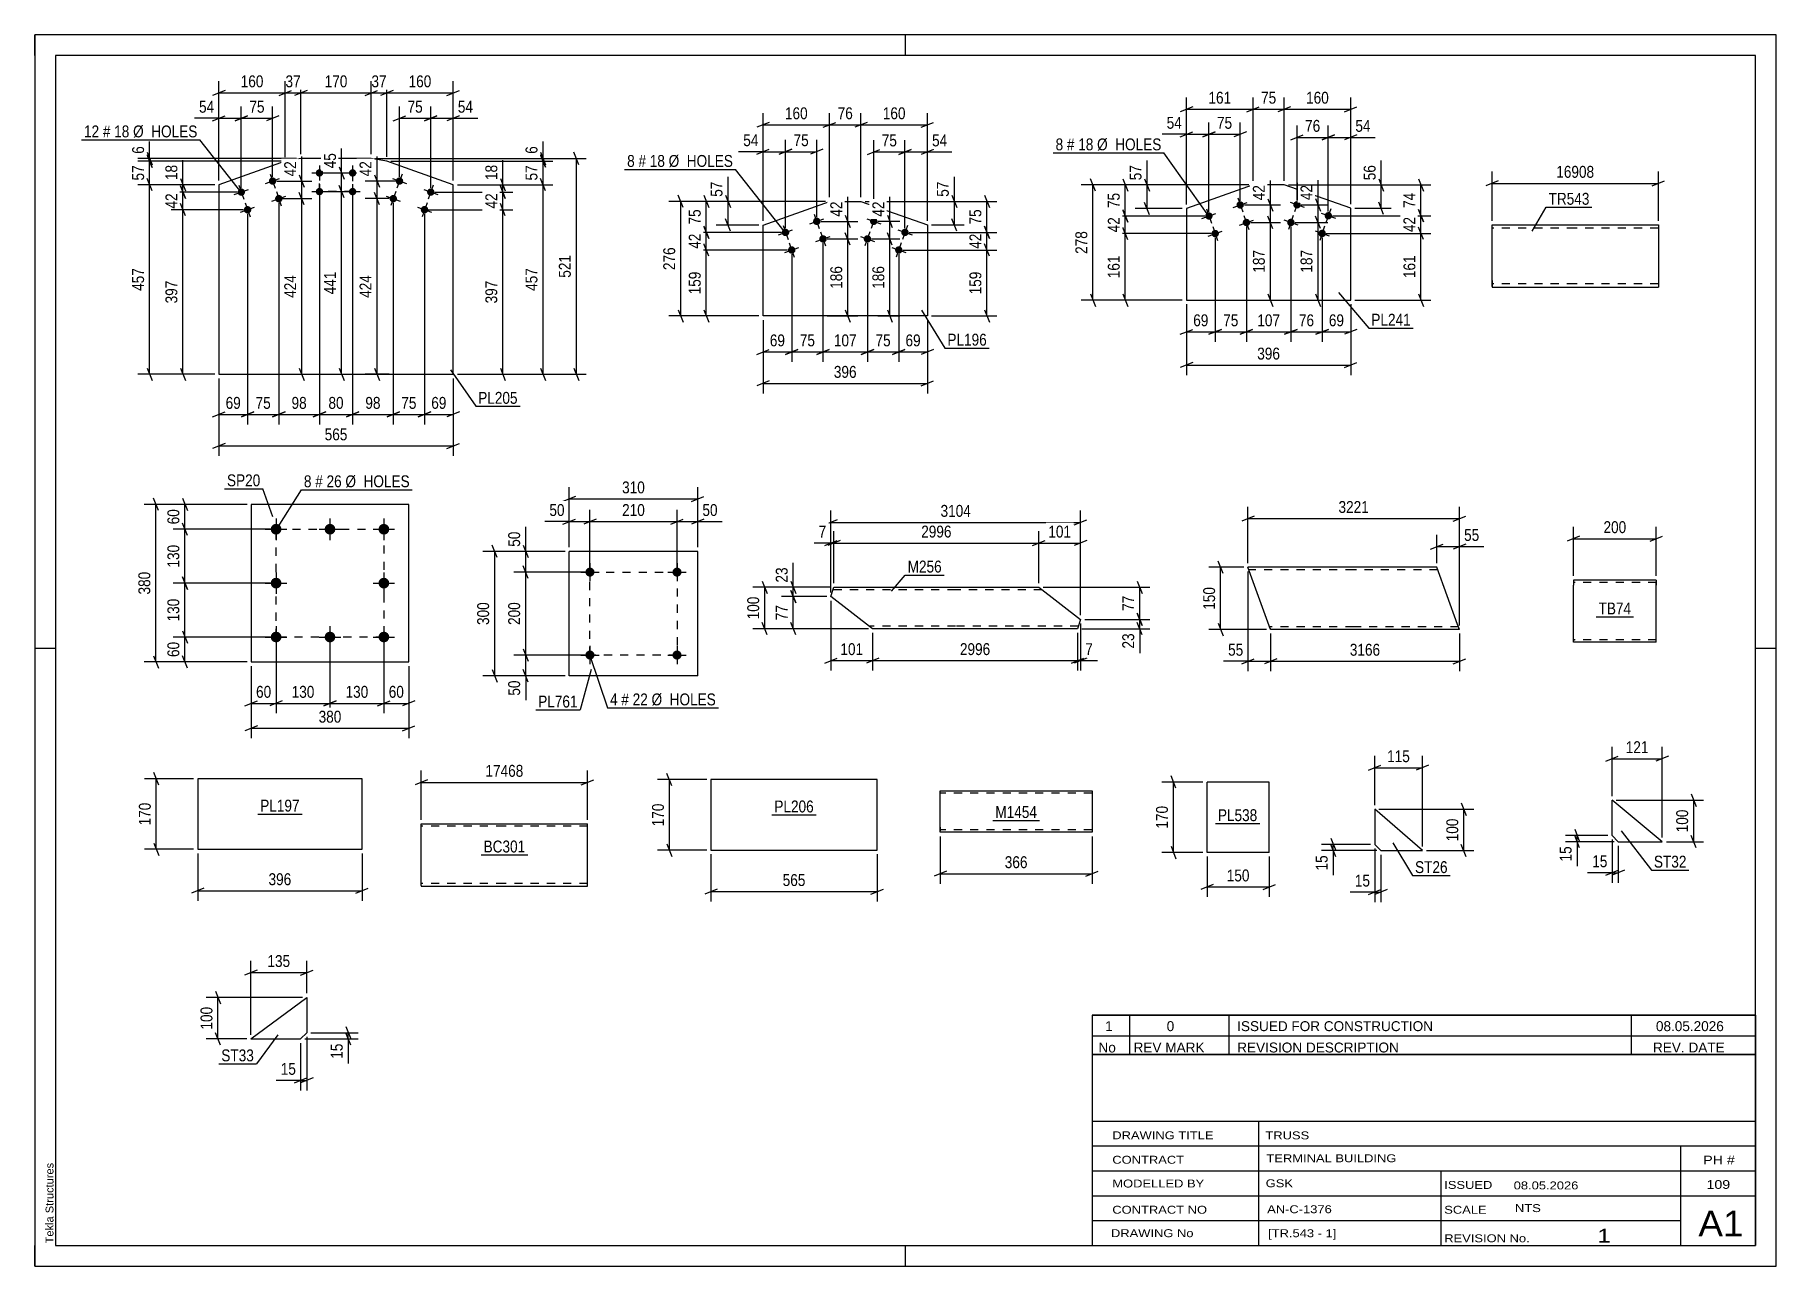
# Model space of a CAD drawing. Header units: millimetres. Extents: x 0 to 420, y 0 to 297.
import ezdxf

# ---------------------------------------------------------------- set-up
doc = ezdxf.new("R2010")
doc.units = ezdxf.units.MM
doc.linetypes.add('DXK_LINE_DOT2', pattern=[3.9198, 1.9599, -1.9599])
doc.styles.add('Arial', font='ARIAL.TTF', dxfattribs={"height": 0.2})
doc.styles.add('Arial Narrow', font='ARIALN.TTF', dxfattribs={"height": 0.2})

# ---------------------------------------------------------------- blocks, each defined once
blk = doc.blocks.new('Unknown-318465427-1115')
at = {"color": 5, "linetype": 'Continuous'}
for p, q in [((420, 297), (0, 297)), ((0, 297), (0, 0)), ((0, 292), (0, 297)), ((210, 292), (210, 297)), ((420, 0), (420, 297)), ((415, 292), (5, 292)), ((5, 292), (5, 5)), ((415, 5), (415, 292)), ((5, 149), (0, 149)), ((420, 149), (415, 149)), ((0, 0), (0, 5)), ((5, 5), (415, 5)), ((210, 0), (210, 5)), ((0, 0), (420, 0))]:
    blk.add_line(p, q, dxfattribs=at)
at = {"color": 174, "linetype": 'Continuous', "style": 'Arial'}
blk.add_text('Tekla Structures', height=1.9102, rotation=90, dxfattribs=at).set_placement((4.5, 5.5))
blk = doc.blocks.new('Part-318465427-17076 - 17075')
at = {"color": 2, "linetype": 'Continuous'}
for p, q in [((218.39, 113.46), (218.39, 114.66)), ((218.39, 114.66), (255, 114.66)), ((218.39, 105.86), (218.39, 113.46)), ((255, 114.66), (255, 114.56)), ((255, 114.56), (255, 113.46)), ((255, 113.46), (255, 104.66)), ((218.39, 104.75), (218.39, 105.86)), ((218.39, 104.66), (218.39, 104.75)), ((255, 104.66), (218.39, 104.66))]:
    blk.add_line(p, q, dxfattribs=at)
at = {"color": 7, "linetype": 'DXK_LINE_DOT2'}
for p, q in [((255, 114.06), (218.39, 114.06)), ((255, 114.3), (255, 113.46)), ((218.39, 105.86), (218.39, 105.01)), ((218.39, 105.26), (218.39, 105.3)), ((255, 105.26), (218.39, 105.26)), ((255, 105.3), (255, 105.4)), ((255, 105.26), (255, 105.3)), ((255, 105.26), (255, 105.3)), ((218.39, 104.66), (218.39, 104.66))]:
    blk.add_line(p, q, dxfattribs=at)
blk = doc.blocks.new('Part-318465427-17010 - 17009')
at = {"color": 2, "linetype": 'Continuous'}
for p, q in [((39.3, 117.55), (39.3, 100.55)), ((78.93, 117.55), (39.3, 117.55)), ((78.93, 100.55), (78.93, 117.55)), ((39.3, 100.55), (78.93, 100.55))]:
    blk.add_line(p, q, dxfattribs=at)
blk = doc.blocks.new('Part-318465427-20353 - 20352')
at = {"color": 2, "linetype": 'Continuous'}
for p, q in [((192.02, 161.49), (192.73, 163.75)), ((202.07, 153.75), (192.02, 161.49)), ((192.73, 163.75), (222.07, 163.75)), ((222.17, 163.75), (242.17, 163.75)), ((242.17, 163.75), (252.22, 156.01)), ((252.22, 156.01), (251.5, 153.75)), ((222.07, 153.75), (202.07, 153.75)), ((251.5, 153.75), (222.17, 153.75))]:
    blk.add_line(p, q, dxfattribs=at)
at = {"color": 7, "linetype": 'DXK_LINE_DOT2'}
for p, q in [((222.07, 163.15), (192.54, 163.15)), ((242.95, 163.15), (222.17, 163.15)), ((222.07, 154.35), (201.29, 154.35)), ((251.69, 154.35), (222.17, 154.35))]:
    blk.add_line(p, q, dxfattribs=at)
blk = doc.blocks.new('Part-318465427-17054 - 17053')
at = {"color": 2, "linetype": 'Continuous'}
for p, q in [((371.09, 165.47), (371.09, 164.27)), ((391.09, 165.47), (371.09, 165.47)), ((371.09, 151.21), (371.09, 164.27)), ((391.09, 165.47), (391.09, 165.37)), ((391.09, 165.37), (391.09, 164.27)), ((391.09, 150.47), (391.09, 164.27)), ((371.09, 150.56), (371.09, 151.21)), ((371.09, 150.47), (371.09, 150.56)), ((391.09, 150.47), (371.09, 150.47))]:
    blk.add_line(p, q, dxfattribs=at)
at = {"color": 7, "linetype": 'DXK_LINE_DOT2'}
for p, q in [((391.09, 164.87), (371.09, 164.87)), ((391.09, 164.27), (391.09, 165.11)), ((371.09, 151.21), (371.09, 150.82)), ((371.09, 151.07), (371.09, 151.11)), ((391.09, 151.07), (371.09, 151.07)), ((371.09, 150.47), (371.09, 150.47)), ((391.09, 151.07), (391.09, 151.11))]:
    blk.add_line(p, q, dxfattribs=at)
blk = doc.blocks.new('Part-318465427-16982 - 16981')
at = {"color": 2, "linetype": 'Continuous'}
for p, q in [((93.21, 91.78), (93.21, 106.69)), ((93.21, 106.69), (113.21, 106.69)), ((113.31, 106.69), (133.31, 106.69)), ((133.31, 91.69), (133.31, 106.69)), ((93.21, 91.78), (93.21, 91.69)), ((93.21, 91.69), (113.21, 91.69)), ((113.31, 91.69), (133.31, 91.69))]:
    blk.add_line(p, q, dxfattribs=at)
at = {"color": 7, "linetype": 'DXK_LINE_DOT2'}
for p, q in [((113.21, 106.09), (93.21, 106.09)), ((133.31, 106.09), (113.31, 106.09)), ((93.21, 92.29), (93.21, 92.34)), ((113.21, 92.29), (93.21, 92.29)), ((133.31, 92.29), (113.31, 92.29)), ((133.31, 92.29), (133.31, 92.34))]:
    blk.add_line(p, q, dxfattribs=at)
blk = doc.blocks.new('Part-318465427-17067 - 17066')
at = {"color": 2, "linetype": 'Continuous'}
for p, q in [((297.73, 116.78), (282.73, 116.78)), ((282.73, 99.78), (282.73, 116.78)), ((297.73, 99.78), (297.73, 116.78)), ((297.73, 99.78), (282.73, 99.78))]:
    blk.add_line(p, q, dxfattribs=at)
blk = doc.blocks.new('Part-318465427-16999 - 16998')
at = {"color": 2, "linetype": 'Continuous'}
for p, q in [((90.19, 183.75), (52.19, 183.75)), ((52.19, 183.75), (52.19, 145.75)), ((90.19, 145.75), (90.19, 183.75)), ((52.19, 145.75), (90.19, 145.75))]:
    blk.add_line(p, q, dxfattribs=at)
blk = doc.blocks.new('Bolt-318465427-17000 - 16998')
at = {"linetype": 'Continuous'}
for points in [[(58.19, 179.05, -1), (58.19, 176.45, -1)], [(71.19, 179.05, -1), (71.19, 176.45, -1)], [(84.19, 179.05, -1), (84.19, 176.45, -1)], [(58.19, 166.05, -1), (58.19, 163.45, -1)], [(84.19, 166.05, -1), (84.19, 163.45, -1)], [(58.19, 153.05, -1), (58.19, 150.45, -1)], [(71.19, 153.05, -1), (71.19, 150.45, -1)], [(84.19, 153.05, -1), (84.19, 150.45, -1)]]:
    blk.add_hatch(color=1, dxfattribs=at).paths.add_polyline_path(points)
at = {"color": 1, "linetype": 'Continuous'}
for p, q in [((55.59, 177.75), (60.79, 177.75)), ((58.19, 180.35), (58.19, 175.15)), ((68.59, 177.75), (73.79, 177.75)), ((71.19, 180.35), (71.19, 175.15)), ((81.59, 177.75), (86.79, 177.75)), ((84.19, 180.35), (84.19, 175.15)), ((55.59, 164.75), (60.79, 164.75)), ((58.19, 167.35), (58.19, 162.15)), ((81.59, 164.75), (86.79, 164.75)), ((84.19, 167.35), (84.19, 162.15)), ((55.59, 151.75), (60.79, 151.75)), ((58.19, 154.35), (58.19, 149.15)), ((68.59, 151.75), (73.79, 151.75)), ((71.19, 154.35), (71.19, 149.15)), ((81.59, 151.75), (86.79, 151.75)), ((84.19, 154.35), (84.19, 149.15))]:
    blk.add_line(p, q, dxfattribs=at)
blk = doc.blocks.new('Part-318465427-17034 - 17033')
at = {"color": 2, "linetype": 'Continuous'}
for p, q in [((183.07, 117.35), (163.07, 117.35)), ((163.07, 117.35), (163.07, 100.35)), ((203.17, 117.35), (183.17, 117.35)), ((203.17, 100.35), (203.17, 117.35)), ((163.07, 100.35), (183.07, 100.35)), ((183.17, 100.35), (203.17, 100.35))]:
    blk.add_line(p, q, dxfattribs=at)
blk = doc.blocks.new('Part-318465427-17083 - 17082')
at = {"color": 2, "linetype": 'Continuous'}
for p, q in [((159.89, 172.4), (128.89, 172.4)), ((128.89, 142.4), (128.89, 172.4)), ((159.89, 142.4), (159.89, 172.4)), ((159.89, 142.4), (128.89, 142.4))]:
    blk.add_line(p, q, dxfattribs=at)
blk = doc.blocks.new('Bolt-318465427-17084 - 17082')
at = {"linetype": 'Continuous'}
for points in [[(134.99, 147.4, -1), (132.79, 147.4, -1)], [(155.99, 147.4, -1), (153.79, 147.4, -1)]]:
    blk.add_hatch(color=1, dxfattribs=at).paths.add_polyline_path(points)
at = {"color": 1, "linetype": 'Continuous'}
for p, q in [((131.69, 147.4), (136.09, 147.4)), ((133.89, 149.6), (133.89, 145.2)), ((152.69, 147.4), (157.09, 147.4)), ((154.89, 149.6), (154.89, 145.2))]:
    blk.add_line(p, q, dxfattribs=at)
blk = doc.blocks.new('Bolt-318465427-17085 - 17082')
at = {"linetype": 'Continuous'}
for points in [[(134.99, 167.4, -1), (132.79, 167.4, -1)], [(155.99, 167.4, -1), (153.79, 167.4, -1)]]:
    blk.add_hatch(color=1, dxfattribs=at).paths.add_polyline_path(points)
at = {"color": 1, "linetype": 'Continuous'}
for p, q in [((133.89, 169.6), (133.89, 165.2)), ((154.89, 169.6), (154.89, 165.2)), ((131.69, 167.4), (136.09, 167.4)), ((152.69, 167.4), (157.09, 167.4))]:
    blk.add_line(p, q, dxfattribs=at)
blk = doc.blocks.new('Part-318465427-17124 - 17123')
at = {"color": 2, "linetype": 'Continuous'}
for p, q in [((351.48, 237.77), (351.48, 251.17)), ((351.48, 251.17), (371.48, 251.17)), ((371.58, 251.17), (391.58, 251.17)), ((391.58, 251.17), (391.58, 251.04)), ((391.58, 251.04), (391.58, 236.17)), ((351.48, 237.77), (351.48, 236.17)), ((351.48, 236.17), (371.48, 236.17)), ((371.58, 236.17), (391.58, 236.17))]:
    blk.add_line(p, q, dxfattribs=at)
at = {"color": 7, "linetype": 'DXK_LINE_DOT2'}
for p, q in [((371.48, 250.37), (351.48, 250.37)), ((391.58, 250.37), (371.58, 250.37)), ((351.48, 236.29), (351.48, 237.77)), ((351.48, 236.97), (351.48, 237.03)), ((371.48, 236.97), (351.48, 236.97)), ((391.58, 236.97), (371.58, 236.97)), ((391.58, 236.97), (391.58, 237.03))]:
    blk.add_line(p, q, dxfattribs=at)
blk = doc.blocks.new('Part-318465427-17141 - 17140')
at = {"color": 2, "linetype": 'Continuous'}
for p, q in [((175.65, 251.13), (191.67, 256.82)), ((191.67, 256.82), (199.26, 256.82)), ((199.26, 256.82), (215.28, 251.14)), ((175.65, 229.19), (175.65, 251.13)), ((215.28, 251.14), (215.28, 229.19)), ((215.28, 229.19), (175.65, 229.19))]:
    blk.add_line(p, q, dxfattribs=at)
blk = doc.blocks.new('Bolt-318465427-17142 - 17140')
at = {"linetype": 'Continuous'}
for points in [[(203.18, 251.71, -1), (201.49, 252.32, -1)], [(201.68, 247.47, -1), (199.98, 248.07, -1)], [(210.72, 249.04, -1), (209.03, 249.64, -1)], [(209.22, 244.8, -1), (207.52, 245.4, -1)]]:
    blk.add_hatch(color=1, dxfattribs=at).paths.add_polyline_path(points)
at = {"color": 1, "linetype": 'Continuous'}
for p, q in [((200.64, 252.62), (204.03, 251.41)), ((202.94, 253.71), (201.73, 250.32)), ((199.13, 248.38), (202.53, 247.17)), ((201.43, 249.47), (200.23, 246.08)), ((208.18, 249.94), (211.57, 248.74)), ((210.48, 251.04), (209.27, 247.64)), ((206.67, 245.7), (210.07, 244.5)), ((208.97, 246.8), (207.77, 243.4))]:
    blk.add_line(p, q, dxfattribs=at)
blk = doc.blocks.new('Bolt-318465427-17143 - 17140')
at = {"linetype": 'Continuous'}
for points in [[(188.3, 252.86), (188.48, 252.91), (188.67, 252.91), (188.86, 252.88), (189.03, 252.81), (189.18, 252.7), (189.31, 252.56), (189.41, 252.4), (189.48, 252.23), (189.5, 252.04), (189.49, 251.85), (189.43, 251.67), (189.34, 251.51), (189.22, 251.36), (189.07, 251.25), (188.9, 251.17), (188.72, 251.12), (188.53, 251.12), (188.35, 251.15), (188.17, 251.22), (188.02, 251.33), (187.89, 251.47), (187.79, 251.63), (187.73, 251.8), (187.7, 251.99), (187.72, 252.18), (187.77, 252.36), (187.86, 252.52), (187.98, 252.67), (188.13, 252.78)], [(180.76, 250.19), (180.94, 250.23), (181.13, 250.24), (181.32, 250.2), (181.49, 250.13), (181.64, 250.02), (181.77, 249.89), (181.87, 249.73), (181.94, 249.55), (181.96, 249.36), (181.95, 249.18), (181.89, 249), (181.8, 248.83), (181.68, 248.69), (181.53, 248.57), (181.36, 248.49), (181.18, 248.45), (180.99, 248.44), (180.81, 248.48), (180.63, 248.55), (180.48, 248.66), (180.35, 248.79), (180.25, 248.95), (180.19, 249.13), (180.16, 249.32), (180.18, 249.5), (180.23, 249.68), (180.32, 249.85), (180.44, 249.99), (180.59, 250.11)], [(189.8, 248.62), (189.99, 248.67), (190.17, 248.67), (190.36, 248.64), (190.53, 248.56), (190.69, 248.46), (190.82, 248.32), (190.92, 248.16), (190.98, 247.98), (191, 247.8), (190.99, 247.61), (190.94, 247.43), (190.85, 247.26), (190.72, 247.12), (190.58, 247.01), (190.41, 246.93), (190.22, 246.88), (190.03, 246.88), (189.85, 246.91), (189.68, 246.98), (189.52, 247.09), (189.39, 247.23), (189.29, 247.39), (189.23, 247.56), (189.21, 247.75), (189.22, 247.94), (189.27, 248.12), (189.36, 248.28), (189.48, 248.43), (189.63, 248.54)], [(182.26, 245.95), (182.45, 245.99), (182.64, 246), (182.82, 245.96), (182.99, 245.89), (183.15, 245.78), (183.28, 245.65), (183.38, 245.49), (183.44, 245.31), (183.46, 245.12), (183.45, 244.94), (183.4, 244.76), (183.31, 244.59), (183.18, 244.45), (183.04, 244.33), (182.87, 244.25), (182.68, 244.21), (182.49, 244.2), (182.31, 244.24), (182.14, 244.31), (181.98, 244.41), (181.85, 244.55), (181.75, 244.71), (181.69, 244.89), (181.67, 245.08), (181.68, 245.26), (181.73, 245.44), (181.82, 245.61), (181.95, 245.75), (182.09, 245.87)]]:
    blk.add_hatch(color=1, dxfattribs=at).paths.add_polyline_path(points)
at = {"color": 1, "linetype": 'Continuous'}
for p, q in [((186.9, 251.41), (190.3, 252.62)), ((188, 253.71), (189.2, 250.32)), ((179.36, 248.74), (182.76, 249.94)), ((180.46, 251.04), (181.66, 247.64)), ((188.41, 247.17), (191.8, 248.38)), ((189.5, 249.47), (190.71, 246.08)), ((180.87, 244.5), (184.26, 245.7)), ((181.96, 246.8), (183.17, 243.4))]:
    blk.add_line(p, q, dxfattribs=at)
blk = doc.blocks.new('Bolt-318465427-17159 - 17156')
at = {"linetype": 'Continuous'}
for points in [[(291.57, 256.27, -1), (289.88, 255.67, -1)], [(284.03, 253.6, -1), (282.34, 253, -1)], [(293.08, 252.03, -1), (291.38, 251.43, -1)], [(285.54, 249.36, -1), (283.84, 248.76, -1)]]:
    blk.add_hatch(color=1, dxfattribs=at).paths.add_polyline_path(points)
at = {"color": 1, "linetype": 'Continuous'}
for p, q in [((289.03, 255.37), (292.42, 256.58)), ((290.12, 257.67), (291.33, 254.28)), ((281.49, 252.7), (284.88, 253.9)), ((282.58, 255), (283.79, 251.6)), ((290.53, 251.13), (293.93, 252.33)), ((291.63, 253.43), (292.83, 250.04)), ((282.99, 248.46), (286.39, 249.66)), ((284.09, 250.75), (285.29, 247.36))]:
    blk.add_line(p, q, dxfattribs=at)
blk = doc.blocks.new('Part-318465427-17157 - 17156')
at = {"color": 2, "linetype": 'Continuous'}
for p, q in [((293.84, 260.79), (277.77, 255.09)), ((301.34, 260.79), (293.84, 260.79)), ((317.39, 255.17), (301.34, 260.79)), ((277.77, 255.09), (277.77, 233)), ((317.39, 233), (317.39, 255.17)), ((277.77, 233), (317.39, 233))]:
    blk.add_line(p, q, dxfattribs=at)
blk = doc.blocks.new('Bolt-318465427-17158 - 17156')
at = {"linetype": 'Continuous'}
for points in [[(305.28, 255.7, -1), (303.58, 256.3, -1)], [(303.8, 251.46, -1), (302.1, 252.05, -1)], [(312.83, 253.06, -1), (311.14, 253.66, -1)], [(311.35, 248.81, -1), (309.65, 249.41, -1)]]:
    blk.add_hatch(color=1, dxfattribs=at).paths.add_polyline_path(points)
at = {"color": 1, "linetype": 'Continuous'}
for p, q in [((302.74, 256.6), (306.13, 255.41)), ((305.03, 257.7), (303.84, 254.3)), ((301.25, 252.35), (304.65, 251.16)), ((303.54, 253.45), (302.35, 250.06)), ((310.29, 253.95), (313.68, 252.76)), ((312.58, 255.06), (311.39, 251.66)), ((308.8, 249.71), (312.2, 248.52)), ((311.09, 250.81), (309.9, 247.41))]:
    blk.add_line(p, q, dxfattribs=at)
blk = doc.blocks.new('Part-318465427-17166 - 17165')
at = {"color": 2, "linetype": 'Continuous'}
for p, q in [((60.42, 266.53), (44.39, 260.85)), ((64.15, 267.18), (60.42, 266.53)), ((81.15, 267.18), (64.15, 267.18)), ((84.89, 266.54), (81.15, 267.18)), ((100.91, 260.85), (84.89, 266.54)), ((44.39, 260.85), (44.39, 215.12)), ((100.91, 215.12), (100.91, 260.85)), ((44.39, 215.12), (100.91, 215.12))]:
    blk.add_line(p, q, dxfattribs=at)
blk = doc.blocks.new('Bolt-318465427-17167 - 17165')
at = {"linetype": 'Continuous'}
for points in [[(88.8, 261.43, -1), (87.11, 262.03, -1)], [(87.3, 257.19, -1), (85.6, 257.79, -1)], [(96.34, 258.76, -1), (94.65, 259.36, -1)], [(94.84, 254.52, -1), (93.14, 255.12, -1)]]:
    blk.add_hatch(color=1, dxfattribs=at).paths.add_polyline_path(points)
at = {"color": 1, "linetype": 'Continuous'}
for p, q in [((86.26, 262.33), (89.65, 261.13)), ((88.56, 263.43), (87.35, 260.04)), ((96.1, 260.75), (94.89, 257.36)), ((84.76, 258.09), (88.15, 256.89)), ((87.05, 259.19), (85.85, 255.8)), ((94.59, 256.51), (93.39, 253.12)), ((93.8, 259.66), (97.19, 258.46)), ((92.3, 255.42), (95.69, 254.22))]:
    blk.add_line(p, q, dxfattribs=at)
blk = doc.blocks.new('Bolt-318465427-17168 - 17165')
at = {"linetype": 'Continuous'}
for points in [[(69.55, 263.68, -1), (67.75, 263.68, -1)], [(77.55, 263.68, -1), (75.75, 263.68, -1)], [(69.55, 259.18, -1), (67.75, 259.18, -1)], [(77.55, 259.18, -1), (75.75, 259.18, -1)]]:
    blk.add_hatch(color=1, dxfattribs=at).paths.add_polyline_path(points)
at = {"color": 1, "linetype": 'Continuous'}
for p, q in [((68.65, 265.48), (68.65, 261.88)), ((76.65, 265.48), (76.65, 261.88)), ((66.85, 263.68), (70.45, 263.68)), ((68.65, 260.98), (68.65, 257.38)), ((74.85, 263.68), (78.45, 263.68)), ((76.65, 260.98), (76.65, 257.38)), ((66.85, 259.18), (70.45, 259.18)), ((74.85, 259.18), (78.45, 259.18))]:
    blk.add_line(p, q, dxfattribs=at)
blk = doc.blocks.new('Bolt-318465427-17169 - 17165')
at = {"linetype": 'Continuous'}
for points in [[(58.19, 262.03, -1), (56.5, 261.43, -1)], [(50.65, 259.35, -1), (48.96, 258.75, -1)], [(59.7, 257.79, -1), (58, 257.19, -1)], [(52.16, 255.11, -1), (50.46, 254.51, -1)]]:
    blk.add_hatch(color=1, dxfattribs=at).paths.add_polyline_path(points)
at = {"color": 1, "linetype": 'Continuous'}
for p, q in [((49.2, 260.75), (50.41, 257.36)), ((55.65, 261.13), (59.04, 262.33)), ((56.74, 263.42), (57.95, 260.03)), ((48.11, 258.45), (51.5, 259.66)), ((50.71, 256.51), (51.91, 253.12)), ((57.15, 256.89), (60.55, 258.09)), ((58.25, 259.18), (59.45, 255.79)), ((49.61, 254.21), (53.01, 255.41))]:
    blk.add_line(p, q, dxfattribs=at)
blk = doc.blocks.new('Part-318465427-17183 - 17182')
at = {"color": 2, "linetype": 'Continuous'}
for p, q in [((380.42, 103.89), (380.42, 112.39)), ((392.51, 102.39), (380.42, 112.39)), ((381.92, 102.39), (380.42, 103.89)), ((381.92, 102.39), (392.51, 102.39))]:
    blk.add_line(p, q, dxfattribs=at)
blk = doc.blocks.new('Part-318465427-17193 - 17192')
at = {"color": 2, "linetype": 'Continuous'}
for p, q in [((52.1, 54.81), (65.6, 64.81)), ((65.6, 64.81), (65.6, 56.31)), ((52.1, 54.81), (64.1, 54.81)), ((64.1, 54.81), (65.6, 56.31))]:
    blk.add_line(p, q, dxfattribs=at)
blk = doc.blocks.new('Part-318465427-17220 - 17219')
at = {"color": 2, "linetype": 'Continuous'}
for p, q in [((323.16, 110.22), (323.16, 101.72)), ((334.66, 100.22), (323.16, 110.22)), ((323.16, 101.72), (324.66, 100.22)), ((324.66, 100.22), (334.66, 100.22))]:
    blk.add_line(p, q, dxfattribs=at)
blk = doc.blocks.new('Part-318465427-20337 - 20336')
at = {"color": 2, "linetype": 'Continuous'}
for p, q in [((318.05, 168.57), (292.59, 168.57)), ((298.05, 153.57), (292.59, 168.57)), ((338.15, 168.57), (318.15, 168.57)), ((343.17, 154.77), (338.15, 168.57)), ((318.05, 153.57), (298.05, 153.57)), ((343.61, 153.57), (318.15, 153.57)), ((343.61, 153.57), (343.17, 154.77))]:
    blk.add_line(p, q, dxfattribs=at)
at = {"color": 7, "linetype": 'DXK_LINE_DOT2'}
for p, q in [((318.05, 167.97), (292.81, 167.97)), ((338.37, 167.97), (318.15, 167.97)), ((318.05, 154.17), (297.83, 154.17)), ((297.92, 153.92), (298.05, 153.57)), ((343.39, 154.17), (318.15, 154.17)), ((343.58, 153.66), (343.48, 153.92)), ((343.61, 153.57), (343.58, 153.66))]:
    blk.add_line(p, q, dxfattribs=at)
blk = doc.blocks.new('Rectangle-318465427-19843 - 16998')
at = {"color": 1, "linetype": 'DXK_LINE_DOT2'}
blk.add_lwpolyline([(58.19, 177.75), (84.19, 177.75), (84.19, 151.75), (58.19, 151.75), (58.19, 177.75)], close=True, dxfattribs=at)
blk = doc.blocks.new('Rectangle-318465427-19990 - 17082')
at = {"color": 1, "linetype": 'DXK_LINE_DOT2'}
blk.add_lwpolyline([(133.89, 167.4), (154.89, 167.4), (154.89, 147.4), (133.89, 147.4), (133.89, 167.4)], close=True, dxfattribs=at)
blk = doc.blocks.new('Rectangle-318465427-19266 - 17165')
at = {"color": 1, "linetype": 'DXK_LINE_DOT2'}
blk.add_lwpolyline([(68.65, 263.68), (76.65, 263.68), (76.65, 259.18), (68.65, 259.18), (68.65, 263.68)], close=True, dxfattribs=at)
blk = doc.blocks.new('StraightDimension-318465427-17359 - 17075')
at = {"color": 7, "linetype": 'Continuous'}
for p, q in [((218.39, 103.66), (218.39, 92.26)), ((255, 103.66), (255, 92.26)), ((219.89, 95.26), (216.89, 94.06)), ((218.39, 94.66), (255, 94.66)), ((253.5, 94.06), (256.5, 95.26))]:
    blk.add_line(p, q, dxfattribs=at)
at = {"color": 0}
blk.add_wipeout([(240.04, 95.41), (240.04, 99.61), (233.35, 99.61), (233.35, 95.41)], dxfattribs=at)
at = {"color": 3, "style": 'Arial Narrow'}
blk.add_text('366', height=2.863, dxfattribs=at).set_placement((233.95, 96.01))
blk = doc.blocks.new('StraightDimension-318465427-17335 - 17009')
at = {"color": 7, "linetype": 'Continuous'}
for p, q in [((39.3, 99.55), (39.3, 88.15)), ((78.93, 99.55), (78.93, 88.15)), ((40.8, 91.15), (37.8, 89.95)), ((39.3, 90.55), (78.93, 90.55)), ((77.43, 89.95), (80.43, 91.15))]:
    blk.add_line(p, q, dxfattribs=at)
at = {"color": 0}
blk.add_wipeout([(62.46, 91.3), (62.46, 95.5), (55.77, 95.5), (55.77, 91.3)], dxfattribs=at)
at = {"color": 3, "style": 'Arial Narrow'}
blk.add_text('396', height=2.863, dxfattribs=at).set_placement((56.37, 91.9))
blk = doc.blocks.new('StraightDimension-318465427-17331 - 17009')
at = {"color": 7, "linetype": 'Continuous'}
for p, q in [((29.9, 116.05), (28.7, 119.05)), ((38.3, 117.55), (26.45, 117.55)), ((29.3, 100.55), (29.3, 117.55)), ((28.7, 102.05), (29.9, 99.05)), ((38.3, 100.55), (26.45, 100.55))]:
    blk.add_line(p, q, dxfattribs=at)
at = {"color": 0}
blk.add_wipeout([(28.55, 112.39), (24.35, 112.39), (24.35, 105.71), (28.55, 105.71)], dxfattribs=at)
at = {"color": 3, "style": 'Arial Narrow'}
blk.add_text('170', height=2.863, rotation=90.0002, dxfattribs=at).set_placement((27.95, 106.31))
blk = doc.blocks.new('StraightDimension-318465427-20490 - 20352')
at = {"color": 7, "linetype": 'Continuous'}
for p, q in [((191.02, 161.49), (180.07, 161.49)), ((182.32, 162.99), (183.52, 159.99)), ((182.92, 153.75), (182.92, 161.49)), ((201.07, 153.75), (180.07, 153.75)), ((183.52, 152.25), (182.32, 155.25))]:
    blk.add_line(p, q, dxfattribs=at)
at = {"color": 0}
blk.add_wipeout([(182.17, 160.05), (177.97, 160.05), (177.97, 155.19), (182.17, 155.19)], dxfattribs=at)
at = {"color": 3, "style": 'Arial Narrow'}
blk.add_text('77', height=2.863, rotation=90.0002, dxfattribs=at).set_placement((181.57, 155.79))
blk = doc.blocks.new('StraightDimension-318465427-20371 - 20352')
at = {"color": 7, "linetype": 'Continuous'}
for p, q in [((192.73, 164.75), (192.73, 177.25)), ((242.17, 164.75), (242.17, 177.25)), ((194.23, 175), (191.23, 173.8)), ((192.73, 174.4), (242.17, 174.4)), ((240.67, 173.8), (243.67, 175))]:
    blk.add_line(p, q, dxfattribs=at)
at = {"color": 0}
blk.add_wipeout([(221.71, 175.15), (221.71, 179.35), (213.19, 179.35), (213.19, 175.15)], dxfattribs=at)
at = {"color": 3, "style": 'Arial Narrow'}
blk.add_text('2996', height=2.863, dxfattribs=at).set_placement((213.79, 175.75))
blk = doc.blocks.new('StraightDimension-318465427-20431 - 20352')
at = {"color": 7, "linetype": 'Continuous'}
for p, q in [((202.07, 152.75), (202.07, 143.65)), ((251.5, 152.75), (251.5, 143.65)), ((203.57, 146.65), (200.57, 145.45)), ((202.07, 146.05), (251.5, 146.05)), ((250, 145.45), (253, 146.65))]:
    blk.add_line(p, q, dxfattribs=at)
at = {"color": 0}
blk.add_wipeout([(231.04, 146.8), (231.04, 151), (222.53, 151), (222.53, 146.8)], dxfattribs=at)
at = {"color": 3, "style": 'Arial Narrow'}
blk.add_text('2996', height=2.863, dxfattribs=at).set_placement((223.13, 147.4))
blk = doc.blocks.new('StraightDimension-318465427-20359 - 20352')
at = {"color": 7, "linetype": 'Continuous'}
for p, q in [((192.02, 162.49), (192.02, 182.24)), ((252.22, 157.01), (252.22, 182.24)), ((193.52, 179.99), (190.52, 178.79)), ((192.02, 179.39), (252.22, 179.39)), ((250.72, 178.79), (253.72, 179.99))]:
    blk.add_line(p, q, dxfattribs=at)
at = {"color": 0}
blk.add_wipeout([(226.37, 180.14), (226.37, 184.34), (217.86, 184.34), (217.86, 180.14)], dxfattribs=at)
at = {"color": 3, "style": 'Arial Narrow'}
blk.add_text('3104', height=2.863, dxfattribs=at).set_placement((218.46, 180.74))
blk = doc.blocks.new('StraightDimension-318465427-20370 - 20352')
at = {"color": 7, "linetype": 'Continuous'}
for p, q in [((242.17, 164.75), (242.17, 177.25)), ((252.22, 157.01), (252.22, 177.25)), ((240.67, 173.8), (243.67, 175)), ((242.17, 174.4), (252.22, 174.4)), ((253.72, 175), (250.72, 173.8))]:
    blk.add_line(p, q, dxfattribs=at)
at = {"color": 0}
blk.add_wipeout([(250.53, 175.15), (250.53, 179.35), (243.85, 179.35), (243.85, 175.15)], dxfattribs=at)
at = {"color": 3, "style": 'Arial Narrow'}
blk.add_text('101', height=2.863, dxfattribs=at).set_placement((244.45, 175.75))
blk = doc.blocks.new('StraightDimension-318465427-20372 - 20352')
at = {"color": 7, "linetype": 'Continuous'}
for p, q in [((192.02, 162.49), (192.02, 177.25)), ((192.73, 164.75), (192.73, 177.25)), ((190.52, 173.8), (193.52, 175)), ((194.23, 175), (191.23, 173.8)), ((192.02, 174.4), (192.73, 174.4))]:
    blk.add_line(p, q, dxfattribs=at)
at = {"color": 0}
blk.add_wipeout([(191.49, 175.15), (191.49, 179.35), (188.46, 179.35), (188.46, 175.15)], dxfattribs=at)
at = {"color": 7, "linetype": 'Continuous'}
blk.add_line((192.02, 174.4), (187.94, 174.4), dxfattribs=at)
blk.add_line((192.02, 174.4), (187.94, 174.4), dxfattribs=at)
at = {"color": 3, "style": 'Arial Narrow'}
blk.add_text('7', height=2.86, dxfattribs=at).set_placement((189.06, 175.75))
blk = doc.blocks.new('StraightDimension-318465427-20430 - 20352')
at = {"color": 7, "linetype": 'Continuous'}
for p, q in [((251.5, 152.75), (251.5, 143.65)), ((252.22, 155.01), (252.22, 143.65)), ((250, 145.45), (253, 146.65)), ((253.72, 146.65), (250.72, 145.45)), ((251.5, 146.05), (252.22, 146.05))]:
    blk.add_line(p, q, dxfattribs=at)
at = {"color": 0}
blk.add_wipeout([(255.77, 146.8), (255.77, 151), (252.74, 151), (252.74, 146.8)], dxfattribs=at)
at = {"color": 7, "linetype": 'Continuous'}
blk.add_line((252.22, 146.05), (256.3, 146.05), dxfattribs=at)
blk.add_line((252.22, 146.05), (256.3, 146.05), dxfattribs=at)
at = {"color": 3, "style": 'Arial Narrow'}
blk.add_text('7', height=2.86, dxfattribs=at).set_placement((253.34, 147.4))
blk = doc.blocks.new('StraightDimension-318465427-20432 - 20352')
at = {"color": 7, "linetype": 'Continuous'}
for p, q in [((192.02, 160.49), (192.02, 143.65)), ((202.07, 152.75), (202.07, 143.65)), ((190.52, 145.45), (193.52, 146.65)), ((192.02, 146.05), (202.07, 146.05)), ((203.57, 146.65), (200.57, 145.45))]:
    blk.add_line(p, q, dxfattribs=at)
at = {"color": 0}
blk.add_wipeout([(200.38, 146.8), (200.38, 151), (193.7, 151), (193.7, 146.8)], dxfattribs=at)
at = {"color": 3, "style": 'Arial Narrow'}
blk.add_text('101', height=2.863, dxfattribs=at).set_placement((194.3, 147.4))
blk = doc.blocks.new('StraightDimension-318465427-20489 - 20352')
at = {"color": 7, "linetype": 'Continuous'}
for p, q in [((182.32, 165.25), (183.52, 162.25)), ((191.73, 163.75), (180.07, 163.75)), ((191.02, 161.49), (180.07, 161.49)), ((183.52, 159.99), (182.32, 162.99)), ((182.92, 161.49), (182.92, 163.75))]:
    blk.add_line(p, q, dxfattribs=at)
at = {"color": 0}
blk.add_wipeout([(182.17, 169.13), (177.97, 169.13), (177.97, 164.28), (182.17, 164.28)], dxfattribs=at)
at = {"color": 7, "linetype": 'Continuous'}
blk.add_line((182.92, 163.75), (182.92, 169.66), dxfattribs=at)
blk.add_line((182.92, 163.75), (182.92, 169.66), dxfattribs=at)
at = {"color": 3, "style": 'Arial Narrow'}
blk.add_text('23', height=2.863, rotation=90.0002, dxfattribs=at).set_placement((181.57, 164.88))
blk = doc.blocks.new('StraightDimension-318465427-20538 - 20352')
at = {"color": 7, "linetype": 'Continuous'}
for p, q in [((175.45, 165.25), (176.65, 162.25)), ((191.73, 163.75), (173.2, 163.75)), ((176.05, 153.75), (176.05, 163.75)), ((201.07, 153.75), (173.2, 153.75)), ((176.65, 152.25), (175.45, 155.25))]:
    blk.add_line(p, q, dxfattribs=at)
at = {"color": 0}
blk.add_wipeout([(175.3, 162.1), (171.1, 162.1), (171.1, 155.41), (175.3, 155.41)], dxfattribs=at)
at = {"color": 3, "style": 'Arial Narrow'}
blk.add_text('100', height=2.863, rotation=90.0002, dxfattribs=at).set_placement((174.7, 156.01))
blk = doc.blocks.new('StraightDimension-318465427-20570 - 20352')
at = {"color": 7, "linetype": 'Continuous'}
for p, q in [((265.9, 165.25), (267.1, 162.25)), ((243.17, 163.75), (268.9, 163.75)), ((266.5, 156.01), (266.5, 163.75)), ((253.22, 156.01), (268.9, 156.01)), ((267.1, 154.51), (265.9, 157.51))]:
    blk.add_line(p, q, dxfattribs=at)
at = {"color": 0}
blk.add_wipeout([(265.75, 162.31), (261.55, 162.31), (261.55, 157.46), (265.75, 157.46)], dxfattribs=at)
at = {"color": 3, "style": 'Arial Narrow'}
blk.add_text('77', height=2.863, rotation=90.0002, dxfattribs=at).set_placement((265.15, 158.06))
blk = doc.blocks.new('StraightDimension-318465427-20571 - 20352')
at = {"color": 7, "linetype": 'Continuous'}
for p, q in [((253.22, 156.01), (268.9, 156.01)), ((265.9, 157.51), (267.1, 154.51)), ((266.5, 153.75), (266.5, 156.01)), ((252.5, 153.75), (268.9, 153.75)), ((267.1, 152.25), (265.9, 155.25))]:
    blk.add_line(p, q, dxfattribs=at)
at = {"color": 0}
blk.add_wipeout([(265.75, 153.23), (261.55, 153.23), (261.55, 148.37), (265.75, 148.37)], dxfattribs=at)
at = {"color": 7, "linetype": 'Continuous'}
blk.add_line((266.5, 153.75), (266.5, 147.85), dxfattribs=at)
blk.add_line((266.5, 153.75), (266.5, 147.85), dxfattribs=at)
at = {"color": 3, "style": 'Arial Narrow'}
blk.add_text('23', height=2.863, rotation=90.0002, dxfattribs=at).set_placement((265.15, 148.97))
blk = doc.blocks.new('StraightDimension-318465427-17347 - 17053')
at = {"color": 7, "linetype": 'Continuous'}
for p, q in [((371.09, 166.47), (371.09, 178.32)), ((391.09, 166.47), (391.09, 178.32)), ((372.59, 176.07), (369.59, 174.87)), ((371.09, 175.47), (391.09, 175.47)), ((389.59, 174.87), (392.59, 176.07))]:
    blk.add_line(p, q, dxfattribs=at)
at = {"color": 0}
blk.add_wipeout([(384.43, 176.22), (384.43, 180.42), (377.75, 180.42), (377.75, 176.22)], dxfattribs=at)
at = {"color": 3, "style": 'Arial Narrow'}
blk.add_text('200', height=2.863, dxfattribs=at).set_placement((378.35, 176.82))
blk = doc.blocks.new('StraightDimension-318465427-17287 - 16981')
at = {"color": 7, "linetype": 'Continuous'}
for p, q in [((93.21, 107.69), (93.21, 119.54)), ((133.31, 107.69), (133.31, 119.54)), ((94.71, 117.29), (91.71, 116.09)), ((93.21, 116.69), (133.31, 116.69)), ((131.81, 116.09), (134.81, 117.29))]:
    blk.add_line(p, q, dxfattribs=at)
at = {"color": 0}
blk.add_wipeout([(118.43, 117.44), (118.43, 121.64), (108.09, 121.64), (108.09, 117.44)], dxfattribs=at)
at = {"color": 3, "style": 'Arial Narrow'}
blk.add_text('17468', height=2.863, dxfattribs=at).set_placement((108.69, 118.04))
blk = doc.blocks.new('StraightDimension-318465427-17351 - 17066')
at = {"color": 7, "linetype": 'Continuous'}
for p, q in [((275.24, 115.28), (274.04, 118.28)), ((281.73, 116.78), (271.79, 116.78)), ((274.64, 99.78), (274.64, 116.78)), ((274.04, 101.28), (275.24, 98.28)), ((281.73, 99.78), (271.79, 99.78))]:
    blk.add_line(p, q, dxfattribs=at)
at = {"color": 0}
blk.add_wipeout([(273.89, 111.63), (269.69, 111.63), (269.69, 104.94), (273.89, 104.94)], dxfattribs=at)
at = {"color": 3, "style": 'Arial Narrow'}
blk.add_text('170', height=2.863, rotation=90.0002, dxfattribs=at).set_placement((273.29, 105.54))
blk = doc.blocks.new('StraightDimension-318465427-17355 - 17066')
at = {"color": 7, "linetype": 'Continuous'}
for p, q in [((282.73, 98.78), (282.73, 89.06)), ((297.73, 98.78), (297.73, 89.06)), ((284.23, 92.06), (281.23, 90.86)), ((282.73, 91.46), (297.73, 91.46)), ((296.23, 90.86), (299.23, 92.06))]:
    blk.add_line(p, q, dxfattribs=at)
at = {"color": 0}
blk.add_wipeout([(293.57, 92.21), (293.57, 96.41), (286.89, 96.41), (286.89, 92.21)], dxfattribs=at)
at = {"color": 3, "style": 'Arial Narrow'}
blk.add_text('150', height=2.863, dxfattribs=at).set_placement((287.49, 92.81))
blk = doc.blocks.new('StraightDimension-318465427-17291 - 16998')
at = {"color": 7, "linetype": 'Continuous'}
for p, q in [((35.59, 185.25), (36.79, 182.25)), ((51.19, 183.75), (33.34, 183.75)), ((36.19, 177.75), (36.19, 183.75)), ((57.19, 177.75), (33.34, 177.75)), ((36.79, 176.25), (35.59, 179.25))]:
    blk.add_line(p, q, dxfattribs=at)
at = {"color": 0}
blk.add_wipeout([(35.44, 183.18), (31.24, 183.18), (31.24, 178.33), (35.44, 178.33)], dxfattribs=at)
at = {"color": 3, "style": 'Arial Narrow'}
blk.add_text('60', height=2.863, rotation=90.0002, dxfattribs=at).set_placement((34.84, 178.93))
blk = doc.blocks.new('StraightDimension-318465427-17292 - 16998')
at = {"color": 7, "linetype": 'Continuous'}
for p, q in [((57.19, 177.75), (33.34, 177.75)), ((36.79, 176.25), (35.59, 179.25)), ((36.19, 164.75), (36.19, 177.75)), ((57.19, 164.75), (33.34, 164.75)), ((35.59, 166.25), (36.79, 163.25))]:
    blk.add_line(p, q, dxfattribs=at)
at = {"color": 0}
blk.add_wipeout([(35.44, 174.6), (31.24, 174.6), (31.24, 167.91), (35.44, 167.91)], dxfattribs=at)
at = {"color": 3, "style": 'Arial Narrow'}
blk.add_text('130', height=2.863, rotation=90.0002, dxfattribs=at).set_placement((34.84, 168.51))
blk = doc.blocks.new('StraightDimension-318465427-17293 - 16998')
at = {"color": 7, "linetype": 'Continuous'}
for p, q in [((57.19, 164.75), (33.34, 164.75)), ((36.79, 163.25), (35.59, 166.25)), ((36.19, 151.75), (36.19, 164.75)), ((57.19, 151.75), (33.34, 151.75)), ((35.59, 153.25), (36.79, 150.25))]:
    blk.add_line(p, q, dxfattribs=at)
at = {"color": 0}
blk.add_wipeout([(35.44, 161.6), (31.24, 161.6), (31.24, 154.91), (35.44, 154.91)], dxfattribs=at)
at = {"color": 3, "style": 'Arial Narrow'}
blk.add_text('130', height=2.863, rotation=90.0002, dxfattribs=at).set_placement((34.84, 155.51))
blk = doc.blocks.new('StraightDimension-318465427-17294 - 16998')
at = {"color": 7, "linetype": 'Continuous'}
for p, q in [((57.19, 151.75), (33.34, 151.75)), ((35.59, 153.25), (36.79, 150.25)), ((36.19, 145.75), (36.19, 151.75)), ((36.79, 144.25), (35.59, 147.25)), ((51.19, 145.75), (33.34, 145.75))]:
    blk.add_line(p, q, dxfattribs=at)
at = {"color": 0}
blk.add_wipeout([(35.44, 151.18), (31.24, 151.18), (31.24, 146.33), (35.44, 146.33)], dxfattribs=at)
at = {"color": 3, "style": 'Arial Narrow'}
blk.add_text('60', height=2.863, rotation=90.0002, dxfattribs=at).set_placement((34.84, 146.93))
blk = doc.blocks.new('StraightDimension-318465427-17307 - 16998')
at = {"color": 7, "linetype": 'Continuous'}
for p, q in [((29.79, 182.25), (28.59, 185.25)), ((51.19, 183.75), (26.34, 183.75)), ((29.19, 145.75), (29.19, 183.75)), ((28.59, 147.25), (29.79, 144.25)), ((51.19, 145.75), (26.34, 145.75))]:
    blk.add_line(p, q, dxfattribs=at)
at = {"color": 0}
blk.add_wipeout([(28.44, 168.1), (24.24, 168.1), (24.24, 161.41), (28.44, 161.41)], dxfattribs=at)
at = {"color": 3, "style": 'Arial Narrow'}
blk.add_text('380', height=2.863, rotation=90.0002, dxfattribs=at).set_placement((27.84, 162.01))
blk = doc.blocks.new('StraightDimension-318465427-17311 - 16998')
at = {"color": 7, "linetype": 'Continuous'}
for p, q in [((84.19, 150.75), (84.19, 133.35)), ((90.19, 144.75), (90.19, 133.35)), ((82.69, 135.15), (85.69, 136.35)), ((84.19, 135.75), (90.19, 135.75)), ((91.69, 136.35), (88.69, 135.15))]:
    blk.add_line(p, q, dxfattribs=at)
at = {"color": 0}
blk.add_wipeout([(89.62, 136.5), (89.62, 140.7), (84.76, 140.7), (84.76, 136.5)], dxfattribs=at)
at = {"color": 3, "style": 'Arial Narrow'}
blk.add_text('60', height=2.863, dxfattribs=at).set_placement((85.36, 137.1))
blk = doc.blocks.new('StraightDimension-318465427-17312 - 16998')
at = {"color": 7, "linetype": 'Continuous'}
for p, q in [((71.19, 150.75), (71.19, 133.35)), ((84.19, 150.75), (84.19, 133.35)), ((72.69, 136.35), (69.69, 135.15)), ((71.19, 135.75), (84.19, 135.75)), ((82.69, 135.15), (85.69, 136.35))]:
    blk.add_line(p, q, dxfattribs=at)
at = {"color": 0}
blk.add_wipeout([(81.03, 136.5), (81.03, 140.7), (74.35, 140.7), (74.35, 136.5)], dxfattribs=at)
at = {"color": 3, "style": 'Arial Narrow'}
blk.add_text('130', height=2.863, dxfattribs=at).set_placement((74.95, 137.1))
blk = doc.blocks.new('StraightDimension-318465427-17313 - 16998')
at = {"color": 7, "linetype": 'Continuous'}
for p, q in [((58.19, 150.75), (58.19, 133.35)), ((71.19, 150.75), (71.19, 133.35)), ((59.69, 136.35), (56.69, 135.15)), ((58.19, 135.75), (71.19, 135.75)), ((69.69, 135.15), (72.69, 136.35))]:
    blk.add_line(p, q, dxfattribs=at)
at = {"color": 0}
blk.add_wipeout([(68.03, 136.5), (68.03, 140.7), (61.35, 140.7), (61.35, 136.5)], dxfattribs=at)
at = {"color": 3, "style": 'Arial Narrow'}
blk.add_text('130', height=2.863, dxfattribs=at).set_placement((61.95, 137.1))
blk = doc.blocks.new('StraightDimension-318465427-17314 - 16998')
at = {"color": 7, "linetype": 'Continuous'}
for p, q in [((58.19, 150.75), (58.19, 133.35)), ((52.19, 144.75), (52.19, 133.35)), ((50.69, 135.15), (53.69, 136.35)), ((52.19, 135.75), (58.19, 135.75)), ((59.69, 136.35), (56.69, 135.15))]:
    blk.add_line(p, q, dxfattribs=at)
at = {"color": 0}
blk.add_wipeout([(57.62, 136.5), (57.62, 140.7), (52.76, 140.7), (52.76, 136.5)], dxfattribs=at)
at = {"color": 3, "style": 'Arial Narrow'}
blk.add_text('60', height=2.863, dxfattribs=at).set_placement((53.36, 137.1))
blk = doc.blocks.new('StraightDimension-318465427-17327 - 16998')
at = {"color": 7, "linetype": 'Continuous'}
for p, q in [((52.19, 144.75), (52.19, 127.35)), ((90.19, 144.75), (90.19, 127.35)), ((53.69, 130.35), (50.69, 129.15)), ((88.69, 129.15), (91.69, 130.35)), ((52.19, 129.75), (90.19, 129.75))]:
    blk.add_line(p, q, dxfattribs=at)
at = {"color": 0}
blk.add_wipeout([(74.53, 130.5), (74.53, 134.7), (67.85, 134.7), (67.85, 130.5)], dxfattribs=at)
at = {"color": 3, "style": 'Arial Narrow'}
blk.add_text('380', height=2.863, dxfattribs=at).set_placement((68.45, 131.1))
blk = doc.blocks.new('StraightDimension-318465427-17339 - 17033')
at = {"color": 7, "linetype": 'Continuous'}
for p, q in [((153.67, 115.85), (152.47, 118.85)), ((162.07, 117.35), (150.22, 117.35)), ((153.07, 100.35), (153.07, 117.35)), ((152.47, 101.85), (153.67, 98.85)), ((162.07, 100.35), (150.22, 100.35))]:
    blk.add_line(p, q, dxfattribs=at)
at = {"color": 0}
blk.add_wipeout([(152.32, 112.19), (148.12, 112.19), (148.12, 105.5), (152.32, 105.5)], dxfattribs=at)
at = {"color": 3, "style": 'Arial Narrow'}
blk.add_text('170', height=2.863, rotation=90.0002, dxfattribs=at).set_placement((151.72, 106.1))
blk = doc.blocks.new('StraightDimension-318465427-17343 - 17033')
at = {"color": 7, "linetype": 'Continuous'}
for p, q in [((163.07, 99.35), (163.07, 87.95)), ((203.17, 99.35), (203.17, 87.95)), ((164.57, 90.95), (161.57, 89.75)), ((163.07, 90.35), (203.17, 90.35)), ((201.67, 89.75), (204.67, 90.95))]:
    blk.add_line(p, q, dxfattribs=at)
at = {"color": 0}
blk.add_wipeout([(186.46, 91.1), (186.46, 95.3), (179.78, 95.3), (179.78, 91.1)], dxfattribs=at)
at = {"color": 3, "style": 'Arial Narrow'}
blk.add_text('565', height=2.863, dxfattribs=at).set_placement((180.38, 91.7))
blk = doc.blocks.new('StraightDimension-318465427-17364 - 17082')
at = {"color": 7, "linetype": 'Continuous'}
for p, q in [((118.99, 165.9), (117.79, 168.9)), ((132.89, 167.4), (115.54, 167.4)), ((118.39, 147.4), (118.39, 167.4)), ((132.89, 147.4), (115.54, 147.4)), ((117.79, 148.9), (118.99, 145.9))]:
    blk.add_line(p, q, dxfattribs=at)
at = {"color": 0}
blk.add_wipeout([(117.64, 160.74), (113.44, 160.74), (113.44, 154.06), (117.64, 154.06)], dxfattribs=at)
at = {"color": 3, "style": 'Arial Narrow'}
blk.add_text('200', height=2.863, rotation=90.0002, dxfattribs=at).set_placement((117.04, 154.66))
blk = doc.blocks.new('StraightDimension-318465427-17363 - 17082')
at = {"color": 7, "linetype": 'Continuous'}
for p, q in [((127.89, 172.4), (115.54, 172.4)), ((117.79, 173.9), (118.99, 170.9)), ((118.39, 167.4), (118.39, 172.4)), ((118.99, 165.9), (117.79, 168.9)), ((132.89, 167.4), (115.54, 167.4))]:
    blk.add_line(p, q, dxfattribs=at)
at = {"color": 0}
blk.add_wipeout([(117.64, 177.78), (113.44, 177.78), (113.44, 172.92), (117.64, 172.92)], dxfattribs=at)
at = {"color": 7, "linetype": 'Continuous'}
blk.add_line((118.39, 172.4), (118.39, 178.3), dxfattribs=at)
blk.add_line((118.39, 172.4), (118.39, 178.3), dxfattribs=at)
at = {"color": 3, "style": 'Arial Narrow'}
blk.add_text('50', height=2.863, rotation=90.0002, dxfattribs=at).set_placement((117.04, 173.52))
blk = doc.blocks.new('StraightDimension-318465427-17365 - 17082')
at = {"color": 7, "linetype": 'Continuous'}
for p, q in [((132.89, 147.4), (115.54, 147.4)), ((117.79, 148.9), (118.99, 145.9)), ((118.39, 142.4), (118.39, 147.4)), ((118.99, 140.9), (117.79, 143.9)), ((127.89, 142.4), (115.54, 142.4))]:
    blk.add_line(p, q, dxfattribs=at)
at = {"color": 0}
blk.add_wipeout([(117.64, 141.87), (113.44, 141.87), (113.44, 137.01), (117.64, 137.01)], dxfattribs=at)
at = {"color": 7, "linetype": 'Continuous'}
blk.add_line((118.39, 142.4), (118.39, 136.49), dxfattribs=at)
blk.add_line((118.39, 142.4), (118.39, 136.49), dxfattribs=at)
at = {"color": 3, "style": 'Arial Narrow'}
blk.add_text('50', height=2.863, rotation=90.0002, dxfattribs=at).set_placement((117.04, 137.61))
blk = doc.blocks.new('StraightDimension-318465427-17375 - 17082')
at = {"color": 7, "linetype": 'Continuous'}
for p, q in [((127.89, 172.4), (108.06, 172.4)), ((111.51, 170.9), (110.31, 173.9)), ((110.91, 142.4), (110.91, 172.4)), ((110.31, 143.9), (111.51, 140.9)), ((127.89, 142.4), (108.06, 142.4))]:
    blk.add_line(p, q, dxfattribs=at)
at = {"color": 0}
blk.add_wipeout([(110.16, 160.74), (105.96, 160.74), (105.96, 154.05), (110.16, 154.05)], dxfattribs=at)
at = {"color": 3, "style": 'Arial Narrow'}
blk.add_text('300', height=2.863, rotation=90.0002, dxfattribs=at).set_placement((109.56, 154.65))
blk = doc.blocks.new('StraightDimension-318465427-17395 - 17082')
at = {"color": 7, "linetype": 'Continuous'}
for p, q in [((130.39, 185.66), (127.39, 184.46)), ((128.89, 173.4), (128.89, 187.91)), ((128.89, 185.06), (159.89, 185.06)), ((158.39, 184.46), (161.39, 185.66)), ((159.89, 173.4), (159.89, 187.91))]:
    blk.add_line(p, q, dxfattribs=at)
at = {"color": 0}
blk.add_wipeout([(147.74, 185.81), (147.74, 190.01), (141.05, 190.01), (141.05, 185.81)], dxfattribs=at)
at = {"color": 3, "style": 'Arial Narrow'}
blk.add_text('310', height=2.863, dxfattribs=at).set_placement((141.65, 186.41))
blk = doc.blocks.new('StraightDimension-318465427-19948 - 17082')
at = {"color": 7, "linetype": 'Continuous'}
for p, q in [((154.89, 168.4), (154.89, 182.45)), ((159.89, 173.4), (159.89, 182.45)), ((153.39, 179), (156.39, 180.2)), ((154.89, 179.6), (159.89, 179.6)), ((161.39, 180.2), (158.39, 179))]:
    blk.add_line(p, q, dxfattribs=at)
at = {"color": 0}
blk.add_wipeout([(165.27, 180.35), (165.27, 184.55), (160.42, 184.55), (160.42, 180.35)], dxfattribs=at)
at = {"color": 7, "linetype": 'Continuous'}
blk.add_line((159.89, 179.6), (165.8, 179.6), dxfattribs=at)
blk.add_line((159.89, 179.6), (165.8, 179.6), dxfattribs=at)
at = {"color": 3, "style": 'Arial Narrow'}
blk.add_text('50', height=2.863, dxfattribs=at).set_placement((161.02, 180.95))
blk = doc.blocks.new('StraightDimension-318465427-19949 - 17082')
at = {"color": 7, "linetype": 'Continuous'}
for p, q in [((133.89, 168.4), (133.89, 182.45)), ((154.89, 168.4), (154.89, 182.45)), ((135.39, 180.2), (132.39, 179)), ((133.89, 179.6), (154.89, 179.6)), ((153.39, 179), (156.39, 180.2))]:
    blk.add_line(p, q, dxfattribs=at)
at = {"color": 0}
blk.add_wipeout([(147.74, 180.35), (147.74, 184.55), (141.05, 184.55), (141.05, 180.35)], dxfattribs=at)
at = {"color": 3, "style": 'Arial Narrow'}
blk.add_text('210', height=2.863, dxfattribs=at).set_placement((141.65, 180.95))
blk = doc.blocks.new('StraightDimension-318465427-19950 - 17082')
at = {"color": 7, "linetype": 'Continuous'}
for p, q in [((128.89, 173.4), (128.89, 182.45)), ((133.89, 168.4), (133.89, 182.45)), ((127.39, 179), (130.39, 180.2)), ((128.89, 179.6), (133.89, 179.6)), ((135.39, 180.2), (132.39, 179))]:
    blk.add_line(p, q, dxfattribs=at)
at = {"color": 0}
blk.add_wipeout([(128.37, 180.35), (128.37, 184.55), (123.51, 184.55), (123.51, 180.35)], dxfattribs=at)
at = {"color": 7, "linetype": 'Continuous'}
blk.add_line((128.89, 179.6), (122.99, 179.6), dxfattribs=at)
blk.add_line((128.89, 179.6), (122.99, 179.6), dxfattribs=at)
at = {"color": 3, "style": 'Arial Narrow'}
blk.add_text('50', height=2.863, dxfattribs=at).set_placement((124.11, 180.95))
blk = doc.blocks.new('StraightDimension-318465427-17399 - 17123')
at = {"color": 7, "linetype": 'Continuous'}
for p, q in [((352.98, 261.77), (349.98, 260.57)), ((351.48, 252.17), (351.48, 264.02)), ((351.48, 261.17), (391.58, 261.17)), ((390.08, 260.57), (393.08, 261.77)), ((391.58, 252.17), (391.58, 264.02))]:
    blk.add_line(p, q, dxfattribs=at)
at = {"color": 0}
blk.add_wipeout([(376.7, 261.92), (376.7, 266.12), (366.36, 266.12), (366.36, 261.92)], dxfattribs=at)
at = {"color": 3, "style": 'Arial Narrow'}
blk.add_text('16908', height=2.863, dxfattribs=at).set_placement((366.96, 262.52))
blk = doc.blocks.new('StraightDimension-318465427-19345 - 17140')
at = {"color": 7, "linetype": 'Continuous'}
for p, q in [((181.57, 245.1), (159.1, 245.1)), ((162.55, 243.6), (161.35, 246.6)), ((161.95, 229.19), (161.95, 245.1)), ((174.65, 229.19), (159.1, 229.19)), ((161.35, 230.69), (162.55, 227.69))]:
    blk.add_line(p, q, dxfattribs=at)
at = {"color": 0}
blk.add_wipeout([(161.2, 240.48), (157, 240.48), (157, 233.8), (161.2, 233.8)], dxfattribs=at)
at = {"color": 3, "style": 'Arial Narrow'}
blk.add_text('159', height=2.863, rotation=90.0002, dxfattribs=at).set_placement((160.6, 234.4))
blk = doc.blocks.new('StraightDimension-318465427-17415 - 17140')
at = {"color": 7, "linetype": 'Continuous'}
for p, q in [((190.67, 256.82), (164.35, 256.82)), ((166.6, 258.32), (167.8, 255.32)), ((167.2, 251.13), (167.2, 256.82)), ((167.8, 249.63), (166.6, 252.63)), ((174.65, 251.13), (164.35, 251.13))]:
    blk.add_line(p, q, dxfattribs=at)
at = {"color": 0}
blk.add_wipeout([(166.45, 262.2), (162.25, 262.2), (162.25, 257.34), (166.45, 257.34)], dxfattribs=at)
at = {"color": 7, "linetype": 'Continuous'}
blk.add_line((167.2, 256.82), (167.2, 262.72), dxfattribs=at)
blk.add_line((167.2, 256.82), (167.2, 262.72), dxfattribs=at)
at = {"color": 3, "style": 'Arial Narrow'}
blk.add_text('57', height=2.863, rotation=90.0002, dxfattribs=at).set_placement((165.85, 257.94))
blk = doc.blocks.new('StraightDimension-318465427-19565 - 17140')
at = {"color": 7, "linetype": 'Continuous'}
for p, q in [((182.57, 244.1), (182.57, 218.12)), ((175.65, 228.19), (175.65, 218.12)), ((174.15, 219.92), (177.15, 221.12)), ((175.65, 220.52), (182.57, 220.52)), ((184.07, 221.12), (181.07, 219.92))]:
    blk.add_line(p, q, dxfattribs=at)
at = {"color": 0}
blk.add_wipeout([(181.54, 221.27), (181.54, 225.47), (176.68, 225.47), (176.68, 221.27)], dxfattribs=at)
at = {"color": 3, "style": 'Arial Narrow'}
blk.add_text('69', height=2.863, dxfattribs=at).set_placement((177.28, 221.87))
blk = doc.blocks.new('StraightDimension-318465427-17419 - 17140')
at = {"color": 7, "linetype": 'Continuous'}
for p, q in [((200.26, 256.82), (224.18, 256.82)), ((221.18, 258.32), (222.38, 255.32)), ((221.78, 251.14), (221.78, 256.82)), ((222.38, 249.64), (221.18, 252.64)), ((216.28, 251.14), (224.18, 251.14))]:
    blk.add_line(p, q, dxfattribs=at)
at = {"color": 0}
blk.add_wipeout([(221.03, 262.2), (216.83, 262.2), (216.83, 257.34), (221.03, 257.34)], dxfattribs=at)
at = {"color": 7, "linetype": 'Continuous'}
blk.add_line((221.78, 256.82), (221.78, 262.72), dxfattribs=at)
blk.add_line((221.78, 256.82), (221.78, 262.72), dxfattribs=at)
at = {"color": 3, "style": 'Arial Narrow'}
blk.add_text('57', height=2.863, rotation=90.0002, dxfattribs=at).set_placement((220.43, 257.94))
blk = doc.blocks.new('StraightDimension-318465427-17411 - 17140')
at = {"color": 7, "linetype": 'Continuous'}
for p, q in [((175.65, 228.19), (175.65, 210.52)), ((215.28, 228.19), (215.28, 210.52)), ((177.15, 213.52), (174.15, 212.32)), ((175.65, 212.92), (215.28, 212.92)), ((213.78, 212.32), (216.78, 213.52))]:
    blk.add_line(p, q, dxfattribs=at)
at = {"color": 0}
blk.add_wipeout([(198.81, 213.67), (198.81, 217.87), (192.12, 217.87), (192.12, 213.67)], dxfattribs=at)
at = {"color": 3, "style": 'Arial Narrow'}
blk.add_text('396', height=2.863, dxfattribs=at).set_placement((192.72, 214.27))
blk = doc.blocks.new('StraightDimension-318465427-17487 - 17140')
at = {"color": 7, "linetype": 'Continuous'}
for p, q in [((190.67, 256.82), (152.94, 256.82)), ((156.39, 255.32), (155.19, 258.32)), ((155.79, 229.19), (155.79, 256.82)), ((174.65, 229.19), (152.94, 229.19)), ((155.19, 230.69), (156.39, 227.69))]:
    blk.add_line(p, q, dxfattribs=at)
at = {"color": 0}
blk.add_wipeout([(155.04, 246.34), (150.84, 246.34), (150.84, 239.66), (155.04, 239.66)], dxfattribs=at)
at = {"color": 3, "style": 'Arial Narrow'}
blk.add_text('276', height=2.863, rotation=90.0002, dxfattribs=at).set_placement((154.44, 240.26))
blk = doc.blocks.new('StraightDimension-318465427-19343 - 17140')
at = {"color": 7, "linetype": 'Continuous'}
for p, q in [((190.67, 256.82), (159.1, 256.82)), ((161.35, 258.32), (162.55, 255.32)), ((161.95, 249.34), (161.95, 256.82)), ((180.06, 249.34), (159.1, 249.34)), ((162.55, 247.84), (161.35, 250.84))]:
    blk.add_line(p, q, dxfattribs=at)
at = {"color": 0}
blk.add_wipeout([(161.2, 255.51), (157, 255.51), (157, 250.65), (161.2, 250.65)], dxfattribs=at)
at = {"color": 3, "style": 'Arial Narrow'}
blk.add_text('75', height=2.863, rotation=90.0002, dxfattribs=at).set_placement((160.6, 251.25))
blk = doc.blocks.new('StraightDimension-318465427-19517 - 17140')
at = {"color": 7, "linetype": 'Continuous'}
for p, q in [((210.87, 249.34), (232.04, 249.34)), ((229.04, 250.84), (230.24, 247.84)), ((229.64, 245.1), (229.64, 249.34)), ((209.37, 245.1), (232.04, 245.1)), ((230.24, 243.6), (229.04, 246.6))]:
    blk.add_line(p, q, dxfattribs=at)
at = {"color": 0}
blk.add_wipeout([(228.89, 249.65), (224.69, 249.65), (224.69, 244.79), (228.89, 244.79)], dxfattribs=at)
at = {"color": 3, "style": 'Arial Narrow'}
blk.add_text('42', height=2.863, rotation=90.0002, dxfattribs=at).set_placement((228.29, 245.39))
blk = doc.blocks.new('StraightDimension-318465427-19344 - 17140')
at = {"color": 7, "linetype": 'Continuous'}
for p, q in [((180.06, 249.34), (159.1, 249.34)), ((161.35, 250.84), (162.55, 247.84)), ((161.95, 245.1), (161.95, 249.34)), ((181.57, 245.1), (159.1, 245.1)), ((162.55, 243.6), (161.35, 246.6))]:
    blk.add_line(p, q, dxfattribs=at)
at = {"color": 0}
blk.add_wipeout([(161.2, 249.65), (157, 249.65), (157, 244.79), (161.2, 244.79)], dxfattribs=at)
at = {"color": 3, "style": 'Arial Narrow'}
blk.add_text('42', height=2.863, rotation=90.0002, dxfattribs=at).set_placement((160.6, 245.39))
blk = doc.blocks.new('StraightDimension-318465427-19366 - 17140')
at = {"color": 7, "linetype": 'Continuous'}
for p, q in [((199.26, 257.82), (199.26, 278.14)), ((215.28, 252.14), (215.28, 278.14)), ((200.76, 275.89), (197.76, 274.69)), ((199.26, 275.29), (215.28, 275.29)), ((213.78, 274.69), (216.78, 275.89))]:
    blk.add_line(p, q, dxfattribs=at)
at = {"color": 0}
blk.add_wipeout([(210.62, 276.04), (210.62, 280.24), (203.93, 280.24), (203.93, 276.04)], dxfattribs=at)
at = {"color": 3, "style": 'Arial Narrow'}
blk.add_text('160', height=2.863, dxfattribs=at).set_placement((204.53, 276.64))
blk = doc.blocks.new('StraightDimension-318465427-19518 - 17140')
at = {"color": 7, "linetype": 'Continuous'}
for p, q in [((209.37, 245.1), (232.04, 245.1)), ((230.24, 243.6), (229.04, 246.6)), ((229.64, 229.19), (229.64, 245.1)), ((216.28, 229.19), (232.04, 229.19)), ((229.04, 230.69), (230.24, 227.69))]:
    blk.add_line(p, q, dxfattribs=at)
at = {"color": 0}
blk.add_wipeout([(228.89, 240.49), (224.69, 240.49), (224.69, 233.8), (228.89, 233.8)], dxfattribs=at)
at = {"color": 3, "style": 'Arial Narrow'}
blk.add_text('159', height=2.863, rotation=90.0002, dxfattribs=at).set_placement((228.29, 234.4))
blk = doc.blocks.new('StraightDimension-318465427-19367 - 17140')
at = {"color": 7, "linetype": 'Continuous'}
for p, q in [((191.67, 257.82), (191.67, 278.14)), ((199.26, 257.82), (199.26, 278.14)), ((190.17, 274.69), (193.17, 275.89)), ((191.67, 275.29), (199.26, 275.29)), ((200.76, 275.89), (197.76, 274.69))]:
    blk.add_line(p, q, dxfattribs=at)
at = {"color": 0}
blk.add_wipeout([(197.9, 276.04), (197.9, 280.24), (193.04, 280.24), (193.04, 276.04)], dxfattribs=at)
at = {"color": 3, "style": 'Arial Narrow'}
blk.add_text('76', height=2.863, dxfattribs=at).set_placement((193.64, 276.64))
blk = doc.blocks.new('StraightDimension-318465427-19541 - 17140')
at = {"color": 7, "linetype": 'Continuous'}
for p, q in [((200.83, 268.15), (203.83, 269.35)), ((202.33, 253.02), (202.33, 271.6)), ((211.37, 269.35), (208.37, 268.15)), ((209.87, 250.34), (209.87, 271.6)), ((202.33, 268.75), (209.87, 268.75))]:
    blk.add_line(p, q, dxfattribs=at)
at = {"color": 0}
blk.add_wipeout([(208.53, 269.5), (208.53, 273.7), (203.68, 273.7), (203.68, 269.5)], dxfattribs=at)
at = {"color": 3, "style": 'Arial Narrow'}
blk.add_text('75', height=2.863, dxfattribs=at).set_placement((204.28, 270.1))
blk = doc.blocks.new('StraightDimension-318465427-19368 - 17140')
at = {"color": 7, "linetype": 'Continuous'}
for p, q in [((175.65, 252.13), (175.65, 278.14)), ((191.67, 257.82), (191.67, 278.14)), ((177.15, 275.89), (174.15, 274.69)), ((175.65, 275.29), (191.67, 275.29)), ((190.17, 274.69), (193.17, 275.89))]:
    blk.add_line(p, q, dxfattribs=at)
at = {"color": 0}
blk.add_wipeout([(187, 276.04), (187, 280.24), (180.32, 280.24), (180.32, 276.04)], dxfattribs=at)
at = {"color": 3, "style": 'Arial Narrow'}
blk.add_text('160', height=2.863, dxfattribs=at).set_placement((180.92, 276.64))
blk = doc.blocks.new('StraightDimension-318465427-19492 - 17140')
at = {"color": 7, "linetype": 'Continuous'}
for p, q in [((179.56, 268.2), (182.56, 269.4)), ((181.06, 250.34), (181.06, 271.65)), ((181.06, 268.8), (188.6, 268.8)), ((190.1, 269.4), (187.1, 268.2)), ((188.6, 253.01), (188.6, 271.65))]:
    blk.add_line(p, q, dxfattribs=at)
at = {"color": 0}
blk.add_wipeout([(187.26, 269.55), (187.26, 273.75), (182.4, 273.75), (182.4, 269.55)], dxfattribs=at)
at = {"color": 3, "style": 'Arial Narrow'}
blk.add_text('75', height=2.863, dxfattribs=at).set_placement((183, 270.15))
blk = doc.blocks.new('StraightDimension-318465427-19493 - 17140')
at = {"color": 7, "linetype": 'Continuous'}
for p, q in [((174.15, 268.2), (177.15, 269.4)), ((175.65, 252.13), (175.65, 271.65)), ((175.65, 268.8), (181.06, 268.8)), ((182.56, 269.4), (179.56, 268.2)), ((181.06, 250.34), (181.06, 271.65))]:
    blk.add_line(p, q, dxfattribs=at)
at = {"color": 0}
blk.add_wipeout([(175.12, 269.55), (175.12, 273.75), (170.27, 273.75), (170.27, 269.55)], dxfattribs=at)
at = {"color": 7, "linetype": 'Continuous'}
blk.add_line((175.65, 268.8), (169.74, 268.8), dxfattribs=at)
blk.add_line((175.65, 268.8), (169.74, 268.8), dxfattribs=at)
at = {"color": 3, "style": 'Arial Narrow'}
blk.add_text('54', height=2.863, dxfattribs=at).set_placement((170.87, 270.15))
blk = doc.blocks.new('StraightDimension-318465427-19516 - 17140')
at = {"color": 7, "linetype": 'Continuous'}
for p, q in [((200.26, 256.82), (232.04, 256.82)), ((229.04, 258.32), (230.24, 255.32)), ((229.64, 249.34), (229.64, 256.82)), ((210.87, 249.34), (232.04, 249.34)), ((230.24, 247.84), (229.04, 250.84))]:
    blk.add_line(p, q, dxfattribs=at)
at = {"color": 0}
blk.add_wipeout([(228.89, 255.51), (224.69, 255.51), (224.69, 250.65), (228.89, 250.65)], dxfattribs=at)
at = {"color": 3, "style": 'Arial Narrow'}
blk.add_text('75', height=2.863, rotation=90.0002, dxfattribs=at).set_placement((228.29, 251.25))
blk = doc.blocks.new('StraightDimension-318465427-19540 - 17140')
at = {"color": 7, "linetype": 'Continuous'}
for p, q in [((208.37, 268.15), (211.37, 269.35)), ((209.87, 250.34), (209.87, 271.6)), ((216.78, 269.35), (213.78, 268.15)), ((215.28, 252.14), (215.28, 271.6)), ((209.87, 268.75), (215.28, 268.75))]:
    blk.add_line(p, q, dxfattribs=at)
at = {"color": 0}
blk.add_wipeout([(220.67, 269.5), (220.67, 273.7), (215.81, 273.7), (215.81, 269.5)], dxfattribs=at)
at = {"color": 7, "linetype": 'Continuous'}
blk.add_line((215.28, 268.75), (221.19, 268.75), dxfattribs=at)
blk.add_line((215.28, 268.75), (221.19, 268.75), dxfattribs=at)
at = {"color": 3, "style": 'Arial Narrow'}
blk.add_text('54', height=2.863, dxfattribs=at).set_placement((216.41, 270.1))
blk = doc.blocks.new('StraightDimension-318465427-19561 - 17140')
at = {"color": 7, "linetype": 'Continuous'}
for p, q in [((208.37, 244.1), (208.37, 218.12)), ((215.28, 228.19), (215.28, 218.12)), ((206.87, 219.92), (209.87, 221.12)), ((208.37, 220.52), (215.28, 220.52)), ((216.78, 221.12), (213.78, 219.92))]:
    blk.add_line(p, q, dxfattribs=at)
at = {"color": 0}
blk.add_wipeout([(214.26, 221.27), (214.26, 225.47), (209.4, 225.47), (209.4, 221.27)], dxfattribs=at)
at = {"color": 3, "style": 'Arial Narrow'}
blk.add_text('69', height=2.863, dxfattribs=at).set_placement((210, 221.87))
blk = doc.blocks.new('StraightDimension-318465427-19562 - 17140')
at = {"color": 7, "linetype": 'Continuous'}
for p, q in [((200.83, 246.77), (200.83, 218.12)), ((208.37, 244.1), (208.37, 218.12)), ((199.33, 219.92), (202.33, 221.12)), ((200.83, 220.52), (208.37, 220.52)), ((209.87, 221.12), (206.87, 219.92))]:
    blk.add_line(p, q, dxfattribs=at)
at = {"color": 0}
blk.add_wipeout([(207.03, 221.27), (207.03, 225.47), (202.17, 225.47), (202.17, 221.27)], dxfattribs=at)
at = {"color": 3, "style": 'Arial Narrow'}
blk.add_text('75', height=2.863, dxfattribs=at).set_placement((202.77, 221.87))
blk = doc.blocks.new('StraightDimension-318465427-19563 - 17140')
at = {"color": 7, "linetype": 'Continuous'}
for p, q in [((190.1, 246.77), (190.1, 218.12)), ((200.83, 246.77), (200.83, 218.12)), ((188.6, 219.92), (191.6, 221.12)), ((190.1, 220.52), (200.83, 220.52)), ((202.33, 221.12), (199.33, 219.92))]:
    blk.add_line(p, q, dxfattribs=at)
at = {"color": 0}
blk.add_wipeout([(198.81, 221.27), (198.81, 225.47), (192.13, 225.47), (192.13, 221.27)], dxfattribs=at)
at = {"color": 3, "style": 'Arial Narrow'}
blk.add_text('107', height=2.863, dxfattribs=at).set_placement((192.73, 221.87))
blk = doc.blocks.new('StraightDimension-318465427-19564 - 17140')
at = {"color": 7, "linetype": 'Continuous'}
for p, q in [((182.57, 244.1), (182.57, 218.12)), ((190.1, 246.77), (190.1, 218.12)), ((181.07, 219.92), (184.07, 221.12)), ((182.57, 220.52), (190.1, 220.52)), ((191.6, 221.12), (188.6, 219.92))]:
    blk.add_line(p, q, dxfattribs=at)
at = {"color": 0}
blk.add_wipeout([(188.76, 221.27), (188.76, 225.47), (183.91, 225.47), (183.91, 221.27)], dxfattribs=at)
at = {"color": 3, "style": 'Arial Narrow'}
blk.add_text('75', height=2.863, dxfattribs=at).set_placement((184.51, 221.87))
blk = doc.blocks.new('StraightDimension-318465427-19656 - 17140')
at = {"color": 7, "linetype": 'Continuous'}
for p, q in [((189.6, 252.01), (198.48, 252.01)), ((195.48, 253.51), (196.68, 250.51)), ((196.08, 247.77), (196.08, 252.01)), ((196.68, 246.27), (195.48, 249.27)), ((191.1, 247.77), (198.48, 247.77))]:
    blk.add_line(p, q, dxfattribs=at)
at = {"color": 0}
blk.add_wipeout([(195.33, 257.4), (191.13, 257.4), (191.13, 252.54), (195.33, 252.54)], dxfattribs=at)
at = {"color": 7, "linetype": 'Continuous'}
blk.add_line((196.08, 252.01), (196.08, 257.92), dxfattribs=at)
blk.add_line((196.08, 252.01), (196.08, 257.92), dxfattribs=at)
at = {"color": 3, "style": 'Arial Narrow'}
blk.add_text('42', height=2.863, rotation=90.0002, dxfattribs=at).set_placement((194.73, 253.14))
blk = doc.blocks.new('StraightDimension-318465427-19657 - 17140')
at = {"color": 7, "linetype": 'Continuous'}
for p, q in [((196.68, 246.27), (195.48, 249.27)), ((191.1, 247.77), (198.48, 247.77)), ((196.08, 229.19), (196.08, 247.77)), ((191.1, 229.19), (198.48, 229.19)), ((195.48, 230.69), (196.68, 227.69))]:
    blk.add_line(p, q, dxfattribs=at)
at = {"color": 0}
blk.add_wipeout([(195.33, 241.82), (191.13, 241.82), (191.13, 235.14), (195.33, 235.14)], dxfattribs=at)
at = {"color": 3, "style": 'Arial Narrow'}
blk.add_text('186', height=2.863, rotation=90.0002, dxfattribs=at).set_placement((194.73, 235.74))
blk = doc.blocks.new('StraightDimension-318465427-19680 - 17140')
at = {"color": 7, "linetype": 'Continuous'}
for p, q in [((203.33, 252.02), (208.62, 252.02)), ((205.62, 253.52), (206.82, 250.52)), ((206.22, 247.77), (206.22, 252.02)), ((206.82, 246.27), (205.62, 249.27)), ((201.83, 247.77), (208.62, 247.77))]:
    blk.add_line(p, q, dxfattribs=at)
at = {"color": 0}
blk.add_wipeout([(205.47, 257.4), (201.27, 257.4), (201.27, 252.54), (205.47, 252.54)], dxfattribs=at)
at = {"color": 7, "linetype": 'Continuous'}
blk.add_line((206.22, 252.02), (206.22, 257.92), dxfattribs=at)
blk.add_line((206.22, 252.02), (206.22, 257.92), dxfattribs=at)
at = {"color": 3, "style": 'Arial Narrow'}
blk.add_text('42', height=2.863, rotation=90.0002, dxfattribs=at).set_placement((204.87, 253.14))
blk = doc.blocks.new('StraightDimension-318465427-19681 - 17140')
at = {"color": 7, "linetype": 'Continuous'}
for p, q in [((206.82, 246.27), (205.62, 249.27)), ((201.83, 247.77), (208.62, 247.77)), ((206.22, 229.19), (206.22, 247.77)), ((203.33, 229.19), (208.62, 229.19)), ((205.62, 230.69), (206.82, 227.69))]:
    blk.add_line(p, q, dxfattribs=at)
at = {"color": 0}
blk.add_wipeout([(205.47, 241.82), (201.27, 241.82), (201.27, 235.14), (205.47, 235.14)], dxfattribs=at)
at = {"color": 3, "style": 'Arial Narrow'}
blk.add_text('186', height=2.863, rotation=90.0002, dxfattribs=at).set_placement((204.87, 235.74))
blk = doc.blocks.new('StraightDimension-318465427-19765 - 17156')
at = {"color": 7, "linetype": 'Continuous'}
for p, q in [((308.9, 257.5), (310.1, 254.5)), ((305.43, 256), (311.9, 256)), ((310.1, 250.25), (308.9, 253.25)), ((309.5, 251.75), (309.5, 256)), ((303.95, 251.75), (311.9, 251.75))]:
    blk.add_line(p, q, dxfattribs=at)
at = {"color": 0}
blk.add_wipeout([(308.75, 261.38), (304.55, 261.38), (304.55, 256.53), (308.75, 256.53)], dxfattribs=at)
at = {"color": 7, "linetype": 'Continuous'}
blk.add_line((309.5, 256), (309.5, 261.91), dxfattribs=at)
blk.add_line((309.5, 256), (309.5, 261.91), dxfattribs=at)
at = {"color": 3, "style": 'Arial Narrow'}
blk.add_text('42', height=2.863, rotation=90.0002, dxfattribs=at).set_placement((308.15, 257.13))
blk = doc.blocks.new('StraightDimension-318465427-19607 - 17156')
at = {"color": 7, "linetype": 'Continuous'}
for p, q in [((283.69, 249.06), (260.16, 249.06)), ((263.61, 247.56), (262.41, 250.56)), ((263.01, 233), (263.01, 249.06)), ((276.77, 233), (260.16, 233)), ((262.41, 234.5), (263.61, 231.5))]:
    blk.add_line(p, q, dxfattribs=at)
at = {"color": 0}
blk.add_wipeout([(262.26, 244.37), (258.06, 244.37), (258.06, 237.69), (262.26, 237.69)], dxfattribs=at)
at = {"color": 3, "style": 'Arial Narrow'}
blk.add_text('161', height=2.863, rotation=90.0002, dxfattribs=at).set_placement((261.66, 238.29))
blk = doc.blocks.new('StraightDimension-318465427-17492 - 17156')
at = {"color": 7, "linetype": 'Continuous'}
for p, q in [((293.84, 261.79), (293.84, 281.9)), ((301.34, 261.79), (301.34, 281.9)), ((292.34, 278.45), (295.34, 279.65)), ((293.84, 279.05), (301.34, 279.05)), ((302.84, 279.65), (299.84, 278.45))]:
    blk.add_line(p, q, dxfattribs=at)
at = {"color": 0}
blk.add_wipeout([(300.02, 279.8), (300.02, 284), (295.16, 284), (295.16, 279.8)], dxfattribs=at)
at = {"color": 3, "style": 'Arial Narrow'}
blk.add_text('75', height=2.863, dxfattribs=at).set_placement((295.76, 280.4))
blk = doc.blocks.new('StraightDimension-318465427-17491 - 17156')
at = {"color": 7, "linetype": 'Continuous'}
for p, q in [((301.34, 261.79), (301.34, 281.9)), ((317.39, 256.17), (317.39, 281.9)), ((302.84, 279.65), (299.84, 278.45)), ((301.34, 279.05), (317.39, 279.05)), ((315.89, 278.45), (318.89, 279.65))]:
    blk.add_line(p, q, dxfattribs=at)
at = {"color": 0}
blk.add_wipeout([(312.71, 279.8), (312.71, 284), (306.02, 284), (306.02, 279.8)], dxfattribs=at)
at = {"color": 3, "style": 'Arial Narrow'}
blk.add_text('160', height=2.863, dxfattribs=at).set_placement((306.62, 280.4))
blk = doc.blocks.new('StraightDimension-318465427-17493 - 17156')
at = {"color": 7, "linetype": 'Continuous'}
for p, q in [((277.77, 256.09), (277.77, 281.9)), ((293.84, 261.79), (293.84, 281.9)), ((279.27, 279.65), (276.27, 278.45)), ((277.77, 279.05), (293.84, 279.05)), ((292.34, 278.45), (295.34, 279.65))]:
    blk.add_line(p, q, dxfattribs=at)
at = {"color": 0}
blk.add_wipeout([(289.15, 279.8), (289.15, 284), (282.47, 284), (282.47, 279.8)], dxfattribs=at)
at = {"color": 3, "style": 'Arial Narrow'}
blk.add_text('161', height=2.863, dxfattribs=at).set_placement((283.07, 280.4))
blk = doc.blocks.new('StraightDimension-318465427-17499 - 17156')
at = {"color": 7, "linetype": 'Continuous'}
for p, q in [((277.77, 232), (277.77, 214.93)), ((317.39, 232), (317.39, 214.93)), ((279.27, 217.93), (276.27, 216.73)), ((277.77, 217.33), (317.39, 217.33)), ((315.89, 216.73), (318.89, 217.93))]:
    blk.add_line(p, q, dxfattribs=at)
at = {"color": 0}
blk.add_wipeout([(300.92, 218.08), (300.92, 222.28), (294.24, 222.28), (294.24, 218.08)], dxfattribs=at)
at = {"color": 3, "style": 'Arial Narrow'}
blk.add_text('396', height=2.863, dxfattribs=at).set_placement((294.84, 218.68))
blk = doc.blocks.new('StraightDimension-318465427-17503 - 17156')
at = {"color": 7, "linetype": 'Continuous'}
for p, q in [((292.84, 260.79), (265.41, 260.79)), ((267.66, 262.29), (268.86, 259.29)), ((268.26, 255.09), (268.26, 260.79)), ((268.86, 253.59), (267.66, 256.59)), ((276.77, 255.09), (265.41, 255.09))]:
    blk.add_line(p, q, dxfattribs=at)
at = {"color": 0}
blk.add_wipeout([(267.51, 266.17), (263.31, 266.17), (263.31, 261.32), (267.51, 261.32)], dxfattribs=at)
at = {"color": 7, "linetype": 'Continuous'}
blk.add_line((268.26, 260.79), (268.26, 266.7), dxfattribs=at)
blk.add_line((268.26, 260.79), (268.26, 266.7), dxfattribs=at)
at = {"color": 3, "style": 'Arial Narrow'}
blk.add_text('57', height=2.863, rotation=90.0002, dxfattribs=at).set_placement((266.91, 261.92))
blk = doc.blocks.new('StraightDimension-318465427-19707 - 17156')
at = {"color": 7, "linetype": 'Continuous'}
for p, q in [((284.69, 248.06), (284.69, 222.96)), ((292.23, 250.73), (292.23, 222.96)), ((283.19, 224.76), (286.19, 225.96)), ((284.69, 225.36), (292.23, 225.36)), ((293.73, 225.96), (290.73, 224.76))]:
    blk.add_line(p, q, dxfattribs=at)
at = {"color": 0}
blk.add_wipeout([(290.89, 226.11), (290.89, 230.31), (286.03, 230.31), (286.03, 226.11)], dxfattribs=at)
at = {"color": 3, "style": 'Arial Narrow'}
blk.add_text('75', height=2.863, dxfattribs=at).set_placement((286.63, 226.71))
blk = doc.blocks.new('StraightDimension-318465427-17507 - 17156')
at = {"color": 7, "linetype": 'Continuous'}
for p, q in [((302.34, 260.79), (327.13, 260.79)), ((324.13, 262.29), (325.33, 259.29)), ((324.73, 255.17), (324.73, 260.79)), ((325.33, 253.67), (324.13, 256.67)), ((318.39, 255.17), (327.13, 255.17))]:
    blk.add_line(p, q, dxfattribs=at)
at = {"color": 0}
blk.add_wipeout([(323.98, 266.17), (319.78, 266.17), (319.78, 261.32), (323.98, 261.32)], dxfattribs=at)
at = {"color": 7, "linetype": 'Continuous'}
blk.add_line((324.73, 260.79), (324.73, 266.7), dxfattribs=at)
blk.add_line((324.73, 260.79), (324.73, 266.7), dxfattribs=at)
at = {"color": 3, "style": 'Arial Narrow'}
blk.add_text('56', height=2.863, rotation=90.0002, dxfattribs=at).set_placement((323.38, 261.92))
blk = doc.blocks.new('StraightDimension-318465427-17587 - 17156')
at = {"color": 7, "linetype": 'Continuous'}
for p, q in [((292.84, 260.79), (252.34, 260.79)), ((255.79, 259.29), (254.59, 262.29)), ((255.19, 233), (255.19, 260.79)), ((276.77, 233), (252.34, 233)), ((254.59, 234.5), (255.79, 231.5))]:
    blk.add_line(p, q, dxfattribs=at)
at = {"color": 0}
blk.add_wipeout([(254.44, 250.24), (250.24, 250.24), (250.24, 243.56), (254.44, 243.56)], dxfattribs=at)
at = {"color": 3, "style": 'Arial Narrow'}
blk.add_text('278', height=2.863, rotation=90.0002, dxfattribs=at).set_placement((253.84, 244.16))
blk = doc.blocks.new('StraightDimension-318465427-19790 - 17156')
at = {"color": 7, "linetype": 'Continuous'}
for p, q in [((276.27, 272.4), (279.27, 273.6)), ((277.77, 256.09), (277.77, 275.85)), ((284.69, 273.6), (281.69, 272.4)), ((283.19, 254.3), (283.19, 275.85)), ((277.77, 273), (283.19, 273))]:
    blk.add_line(p, q, dxfattribs=at)
at = {"color": 0}
blk.add_wipeout([(277.25, 273.75), (277.25, 277.95), (272.39, 277.95), (272.39, 273.75)], dxfattribs=at)
at = {"color": 7, "linetype": 'Continuous'}
blk.add_line((277.77, 273), (271.87, 273), dxfattribs=at)
blk.add_line((277.77, 273), (271.87, 273), dxfattribs=at)
at = {"color": 3, "style": 'Arial Narrow'}
blk.add_text('54', height=2.863, dxfattribs=at).set_placement((272.99, 274.35))
blk = doc.blocks.new('StraightDimension-318465427-19605 - 17156')
at = {"color": 7, "linetype": 'Continuous'}
for p, q in [((292.84, 260.79), (260.16, 260.79)), ((262.41, 262.29), (263.61, 259.29)), ((263.01, 253.3), (263.01, 260.79)), ((282.19, 253.3), (260.16, 253.3)), ((263.61, 251.8), (262.41, 254.8))]:
    blk.add_line(p, q, dxfattribs=at)
at = {"color": 0}
blk.add_wipeout([(262.26, 259.47), (258.06, 259.47), (258.06, 254.62), (262.26, 254.62)], dxfattribs=at)
at = {"color": 3, "style": 'Arial Narrow'}
blk.add_text('75', height=2.863, rotation=90.0002, dxfattribs=at).set_placement((261.66, 255.22))
blk = doc.blocks.new('StraightDimension-318465427-19741 - 17156')
at = {"color": 7, "linetype": 'Continuous'}
for p, q in [((297.41, 257.47), (298.61, 254.47)), ((291.73, 255.97), (300.41, 255.97)), ((298.61, 250.23), (297.41, 253.23)), ((298.01, 251.73), (298.01, 255.97)), ((293.23, 251.73), (300.41, 251.73))]:
    blk.add_line(p, q, dxfattribs=at)
at = {"color": 0}
blk.add_wipeout([(297.26, 261.35), (293.06, 261.35), (293.06, 256.5), (297.26, 256.5)], dxfattribs=at)
at = {"color": 7, "linetype": 'Continuous'}
blk.add_line((298.01, 255.97), (298.01, 261.88), dxfattribs=at)
blk.add_line((298.01, 255.97), (298.01, 261.88), dxfattribs=at)
at = {"color": 3, "style": 'Arial Narrow'}
blk.add_text('42', height=2.863, rotation=90.0002, dxfattribs=at).set_placement((296.66, 257.1))
blk = doc.blocks.new('StraightDimension-318465427-19606 - 17156')
at = {"color": 7, "linetype": 'Continuous'}
for p, q in [((282.19, 253.3), (260.16, 253.3)), ((262.41, 254.8), (263.61, 251.8)), ((263.01, 249.06), (263.01, 253.3)), ((283.69, 249.06), (260.16, 249.06)), ((263.61, 247.56), (262.41, 250.56))]:
    blk.add_line(p, q, dxfattribs=at)
at = {"color": 0}
blk.add_wipeout([(262.26, 253.61), (258.06, 253.61), (258.06, 248.75), (262.26, 248.75)], dxfattribs=at)
at = {"color": 3, "style": 'Arial Narrow'}
blk.add_text('42', height=2.863, rotation=90.0002, dxfattribs=at).set_placement((261.66, 249.35))
blk = doc.blocks.new('StraightDimension-318465427-19633 - 17156')
at = {"color": 7, "linetype": 'Continuous'}
for p, q in [((302.34, 260.79), (336.72, 260.79)), ((333.72, 262.29), (334.92, 259.29)), ((334.32, 253.36), (334.32, 260.79)), ((312.98, 253.36), (336.72, 253.36)), ((334.92, 251.86), (333.72, 254.86))]:
    blk.add_line(p, q, dxfattribs=at)
at = {"color": 0}
blk.add_wipeout([(333.57, 259.5), (329.37, 259.5), (329.37, 254.65), (333.57, 254.65)], dxfattribs=at)
at = {"color": 3, "style": 'Arial Narrow'}
blk.add_text('74', height=2.863, rotation=90.0002, dxfattribs=at).set_placement((332.97, 255.25))
blk = doc.blocks.new('StraightDimension-318465427-19634 - 17156')
at = {"color": 7, "linetype": 'Continuous'}
for p, q in [((312.98, 253.36), (336.72, 253.36)), ((333.72, 254.86), (334.92, 251.86)), ((334.32, 249.11), (334.32, 253.36)), ((311.5, 249.11), (336.72, 249.11)), ((334.92, 247.61), (333.72, 250.61))]:
    blk.add_line(p, q, dxfattribs=at)
at = {"color": 0}
blk.add_wipeout([(333.57, 253.66), (329.37, 253.66), (329.37, 248.81), (333.57, 248.81)], dxfattribs=at)
at = {"color": 3, "style": 'Arial Narrow'}
blk.add_text('42', height=2.863, rotation=90.0002, dxfattribs=at).set_placement((332.97, 249.41))
blk = doc.blocks.new('StraightDimension-318465427-19635 - 17156')
at = {"color": 7, "linetype": 'Continuous'}
for p, q in [((311.5, 249.11), (336.72, 249.11)), ((334.92, 247.61), (333.72, 250.61)), ((334.32, 233), (334.32, 249.11)), ((318.39, 233), (336.72, 233)), ((333.72, 234.5), (334.92, 231.5))]:
    blk.add_line(p, q, dxfattribs=at)
at = {"color": 0}
blk.add_wipeout([(333.57, 244.4), (329.37, 244.4), (329.37, 237.72), (333.57, 237.72)], dxfattribs=at)
at = {"color": 3, "style": 'Arial Narrow'}
blk.add_text('161', height=2.863, rotation=90.0002, dxfattribs=at).set_placement((332.97, 238.32))
blk = doc.blocks.new('StraightDimension-318465427-19704 - 17156')
at = {"color": 7, "linetype": 'Continuous'}
for p, q in [((310.5, 248.11), (310.5, 222.96)), ((317.39, 232), (317.39, 222.96)), ((309, 224.76), (312, 225.96)), ((310.5, 225.36), (317.39, 225.36)), ((318.89, 225.96), (315.89, 224.76))]:
    blk.add_line(p, q, dxfattribs=at)
at = {"color": 0}
blk.add_wipeout([(316.37, 226.11), (316.37, 230.31), (311.51, 230.31), (311.51, 226.11)], dxfattribs=at)
at = {"color": 3, "style": 'Arial Narrow'}
blk.add_text('69', height=2.863, dxfattribs=at).set_placement((312.11, 226.71))
blk = doc.blocks.new('StraightDimension-318465427-19705 - 17156')
at = {"color": 7, "linetype": 'Continuous'}
for p, q in [((302.95, 250.75), (302.95, 222.96)), ((310.5, 248.11), (310.5, 222.96)), ((301.45, 224.76), (304.45, 225.96)), ((302.95, 225.36), (310.5, 225.36)), ((312, 225.96), (309, 224.76))]:
    blk.add_line(p, q, dxfattribs=at)
at = {"color": 0}
blk.add_wipeout([(309.15, 226.11), (309.15, 230.31), (304.29, 230.31), (304.29, 226.11)], dxfattribs=at)
at = {"color": 3, "style": 'Arial Narrow'}
blk.add_text('76', height=2.863, dxfattribs=at).set_placement((304.89, 226.71))
blk = doc.blocks.new('StraightDimension-318465427-19706 - 17156')
at = {"color": 7, "linetype": 'Continuous'}
for p, q in [((292.23, 250.73), (292.23, 222.96)), ((302.95, 250.75), (302.95, 222.96)), ((290.73, 224.76), (293.73, 225.96)), ((292.23, 225.36), (302.95, 225.36)), ((304.45, 225.96), (301.45, 224.76))]:
    blk.add_line(p, q, dxfattribs=at)
at = {"color": 0}
blk.add_wipeout([(300.93, 226.11), (300.93, 230.31), (294.25, 230.31), (294.25, 226.11)], dxfattribs=at)
at = {"color": 3, "style": 'Arial Narrow'}
blk.add_text('107', height=2.863, dxfattribs=at).set_placement((294.85, 226.71))
blk = doc.blocks.new('StraightDimension-318465427-19708 - 17156')
at = {"color": 7, "linetype": 'Continuous'}
for p, q in [((284.69, 248.06), (284.69, 222.96)), ((277.77, 232), (277.77, 222.96)), ((276.27, 224.76), (279.27, 225.96)), ((277.77, 225.36), (284.69, 225.36)), ((286.19, 225.96), (283.19, 224.76))]:
    blk.add_line(p, q, dxfattribs=at)
at = {"color": 0}
blk.add_wipeout([(283.66, 226.11), (283.66, 230.31), (278.8, 230.31), (278.8, 226.11)], dxfattribs=at)
at = {"color": 3, "style": 'Arial Narrow'}
blk.add_text('69', height=2.863, dxfattribs=at).set_placement((279.4, 226.71))
blk = doc.blocks.new('StraightDimension-318465427-19742 - 17156')
at = {"color": 7, "linetype": 'Continuous'}
for p, q in [((298.61, 250.23), (297.41, 253.23)), ((293.23, 251.73), (300.41, 251.73)), ((298.01, 233), (298.01, 251.73)), ((293.23, 233), (300.41, 233)), ((297.41, 234.5), (298.61, 231.5))]:
    blk.add_line(p, q, dxfattribs=at)
at = {"color": 0}
blk.add_wipeout([(297.26, 245.71), (293.06, 245.71), (293.06, 239.03), (297.26, 239.03)], dxfattribs=at)
at = {"color": 3, "style": 'Arial Narrow'}
blk.add_text('187', height=2.863, rotation=90.0002, dxfattribs=at).set_placement((296.66, 239.63))
blk = doc.blocks.new('StraightDimension-318465427-19766 - 17156')
at = {"color": 7, "linetype": 'Continuous'}
for p, q in [((310.1, 250.25), (308.9, 253.25)), ((303.95, 251.75), (311.9, 251.75)), ((309.5, 233), (309.5, 251.75)), ((303.95, 233), (311.9, 233)), ((308.9, 234.5), (310.1, 231.5))]:
    blk.add_line(p, q, dxfattribs=at)
at = {"color": 0}
blk.add_wipeout([(308.75, 245.72), (304.55, 245.72), (304.55, 239.04), (308.75, 239.04)], dxfattribs=at)
at = {"color": 3, "style": 'Arial Narrow'}
blk.add_text('187', height=2.863, rotation=90.0002, dxfattribs=at).set_placement((308.15, 239.64))
blk = doc.blocks.new('StraightDimension-318465427-19789 - 17156')
at = {"color": 7, "linetype": 'Continuous'}
for p, q in [((281.69, 272.4), (284.69, 273.6)), ((283.19, 254.3), (283.19, 275.85)), ((292.23, 273.6), (289.23, 272.4)), ((290.73, 256.97), (290.73, 275.85)), ((283.19, 273), (290.73, 273))]:
    blk.add_line(p, q, dxfattribs=at)
at = {"color": 0}
blk.add_wipeout([(289.38, 273.75), (289.38, 277.95), (284.53, 277.95), (284.53, 273.75)], dxfattribs=at)
at = {"color": 3, "style": 'Arial Narrow'}
blk.add_text('75', height=2.863, dxfattribs=at).set_placement((285.13, 274.35))
blk = doc.blocks.new('StraightDimension-318465427-19810 - 17156')
at = {"color": 7, "linetype": 'Continuous'}
for p, q in [((311.98, 254.36), (311.98, 275.11)), ((317.39, 256.17), (317.39, 275.11)), ((310.48, 271.66), (313.48, 272.86)), ((311.98, 272.26), (317.39, 272.26)), ((318.89, 272.86), (315.89, 271.66))]:
    blk.add_line(p, q, dxfattribs=at)
at = {"color": 0}
blk.add_wipeout([(322.77, 273.01), (322.77, 277.21), (317.91, 277.21), (317.91, 273.01)], dxfattribs=at)
at = {"color": 7, "linetype": 'Continuous'}
blk.add_line((317.39, 272.26), (323.29, 272.26), dxfattribs=at)
blk.add_line((317.39, 272.26), (323.29, 272.26), dxfattribs=at)
at = {"color": 3, "style": 'Arial Narrow'}
blk.add_text('54', height=2.863, dxfattribs=at).set_placement((318.51, 273.61))
blk = doc.blocks.new('StraightDimension-318465427-19811 - 17156')
at = {"color": 7, "linetype": 'Continuous'}
for p, q in [((304.43, 257), (304.43, 275.11)), ((311.98, 254.36), (311.98, 275.11)), ((302.93, 271.66), (305.93, 272.86)), ((304.43, 272.26), (311.98, 272.26)), ((313.48, 272.86), (310.48, 271.66))]:
    blk.add_line(p, q, dxfattribs=at)
at = {"color": 0}
blk.add_wipeout([(310.64, 273.01), (310.64, 277.21), (305.78, 277.21), (305.78, 273.01)], dxfattribs=at)
at = {"color": 3, "style": 'Arial Narrow'}
blk.add_text('76', height=2.863, dxfattribs=at).set_placement((306.38, 273.61))
blk = doc.blocks.new('StraightDimension-318465427-19166 - 17165')
at = {"color": 7, "linetype": 'Continuous'}
for p, q in [((93.99, 253.82), (93.99, 203.04)), ((100.91, 214.12), (100.91, 203.04)), ((92.49, 204.84), (95.49, 206.04)), ((102.41, 206.04), (99.41, 204.84)), ((93.99, 205.44), (100.91, 205.44))]:
    blk.add_line(p, q, dxfattribs=at)
at = {"color": 0}
blk.add_wipeout([(99.88, 206.19), (99.88, 210.39), (95.02, 210.39), (95.02, 206.19)], dxfattribs=at)
at = {"color": 3, "style": 'Arial Narrow'}
blk.add_text('69', height=2.863, dxfattribs=at).set_placement((95.62, 206.79))
blk = doc.blocks.new('StraightDimension-318465427-17616 - 17165')
at = {"color": 7, "linetype": 'Continuous'}
for p, q in [((85.89, 266.54), (124.97, 266.54)), ((121.97, 268.04), (123.17, 265.04)), ((122.57, 260.85), (122.57, 266.54)), ((101.91, 260.85), (124.97, 260.85)), ((123.17, 259.35), (121.97, 262.35))]:
    blk.add_line(p, q, dxfattribs=at)
at = {"color": 0}
blk.add_wipeout([(121.82, 266.12), (117.62, 266.12), (117.62, 261.27), (121.82, 261.27)], dxfattribs=at)
at = {"color": 3, "style": 'Arial Narrow'}
blk.add_text('57', height=2.863, rotation=90.0002, dxfattribs=at).set_placement((121.22, 261.87))
blk = doc.blocks.new('StraightDimension-318465427-17591 - 17165')
at = {"color": 7, "linetype": 'Continuous'}
for p, q in [((84.89, 267.54), (84.89, 285.85)), ((100.91, 261.85), (100.91, 285.85)), ((86.39, 283.6), (83.39, 282.4)), ((84.89, 283), (100.91, 283)), ((99.41, 282.4), (102.41, 283.6))]:
    blk.add_line(p, q, dxfattribs=at)
at = {"color": 0}
blk.add_wipeout([(96.24, 283.75), (96.24, 287.95), (89.55, 287.95), (89.55, 283.75)], dxfattribs=at)
at = {"color": 3, "style": 'Arial Narrow'}
blk.add_text('160', height=2.863, dxfattribs=at).set_placement((90.15, 284.35))
blk = doc.blocks.new('StraightDimension-318465427-19144 - 17165')
at = {"color": 7, "linetype": 'Continuous'}
for p, q in [((94, 276.27), (97, 277.47)), ((95.5, 260.06), (95.5, 279.72)), ((102.41, 277.47), (99.41, 276.27)), ((100.91, 261.85), (100.91, 279.72)), ((95.5, 276.87), (100.91, 276.87))]:
    blk.add_line(p, q, dxfattribs=at)
at = {"color": 0}
blk.add_wipeout([(106.29, 277.62), (106.29, 281.82), (101.43, 281.82), (101.43, 277.62)], dxfattribs=at)
at = {"color": 7, "linetype": 'Continuous'}
blk.add_line((100.91, 276.87), (106.81, 276.87), dxfattribs=at)
blk.add_line((100.91, 276.87), (106.81, 276.87), dxfattribs=at)
at = {"color": 3, "style": 'Arial Narrow'}
blk.add_text('54', height=2.863, dxfattribs=at).set_placement((102.03, 278.22))
blk = doc.blocks.new('StraightDimension-318465427-19122 - 17165')
at = {"color": 7, "linetype": 'Continuous'}
for p, q in [((48.3, 276.27), (51.3, 277.47)), ((49.8, 260.05), (49.8, 279.72)), ((58.84, 277.47), (55.84, 276.27)), ((57.34, 262.73), (57.34, 279.72)), ((49.8, 276.87), (57.34, 276.87))]:
    blk.add_line(p, q, dxfattribs=at)
at = {"color": 0}
blk.add_wipeout([(56, 277.62), (56, 281.82), (51.15, 281.82), (51.15, 277.62)], dxfattribs=at)
at = {"color": 3, "style": 'Arial Narrow'}
blk.add_text('75', height=2.863, dxfattribs=at).set_placement((51.75, 278.22))
blk = doc.blocks.new('StraightDimension-318465427-19058 - 17165')
at = {"color": 7, "linetype": 'Continuous'}
for p, q in [((101.91, 260.85), (115.28, 260.85)), ((112.28, 262.35), (113.48, 259.35)), ((113.48, 257.56), (112.28, 260.56)), ((112.88, 259.06), (112.88, 260.85)), ((96.5, 259.06), (115.28, 259.06))]:
    blk.add_line(p, q, dxfattribs=at)
at = {"color": 0}
blk.add_wipeout([(112.13, 266.23), (107.93, 266.23), (107.93, 261.38), (112.13, 261.38)], dxfattribs=at)
at = {"color": 7, "linetype": 'Continuous'}
blk.add_line((112.88, 260.85), (112.88, 266.76), dxfattribs=at)
blk.add_line((112.88, 260.85), (112.88, 266.76), dxfattribs=at)
at = {"color": 3, "style": 'Arial Narrow'}
blk.add_text('18', height=2.863, rotation=90.0002, dxfattribs=at).set_placement((111.53, 261.98))
blk = doc.blocks.new('StraightDimension-318465427-19145 - 17165')
at = {"color": 7, "linetype": 'Continuous'}
for p, q in [((86.46, 276.27), (89.46, 277.47)), ((87.96, 262.73), (87.96, 279.72)), ((97, 277.47), (94, 276.27)), ((95.5, 260.06), (95.5, 279.72)), ((87.96, 276.87), (95.5, 276.87))]:
    blk.add_line(p, q, dxfattribs=at)
at = {"color": 0}
blk.add_wipeout([(94.15, 277.62), (94.15, 281.82), (89.3, 281.82), (89.3, 277.62)], dxfattribs=at)
at = {"color": 3, "style": 'Arial Narrow'}
blk.add_text('75', height=2.863, dxfattribs=at).set_placement((89.9, 278.22))
blk = doc.blocks.new('StraightDimension-318465427-17592 - 17165')
at = {"color": 7, "linetype": 'Continuous'}
for p, q in [((81.15, 268.18), (81.15, 285.85)), ((84.89, 267.54), (84.89, 285.85)), ((79.65, 282.4), (82.65, 283.6)), ((81.15, 283), (84.89, 283)), ((86.39, 283.6), (83.39, 282.4))]:
    blk.add_line(p, q, dxfattribs=at)
at = {"color": 0}
blk.add_wipeout([(85.45, 283.75), (85.45, 287.95), (80.59, 287.95), (80.59, 283.75)], dxfattribs=at)
at = {"color": 3, "style": 'Arial Narrow'}
blk.add_text('37', height=2.863, dxfattribs=at).set_placement((81.19, 284.35))
blk = doc.blocks.new('StraightDimension-318465427-19035 - 17165')
at = {"color": 7, "linetype": 'Continuous'}
for p, q in [((43.39, 260.85), (32.87, 260.85)), ((35.12, 262.35), (36.32, 259.35)), ((36.32, 257.55), (35.12, 260.55)), ((35.72, 259.05), (35.72, 260.85)), ((48.8, 259.05), (32.87, 259.05))]:
    blk.add_line(p, q, dxfattribs=at)
at = {"color": 0}
blk.add_wipeout([(34.97, 266.23), (30.77, 266.23), (30.77, 261.37), (34.97, 261.37)], dxfattribs=at)
at = {"color": 7, "linetype": 'Continuous'}
blk.add_line((35.72, 260.85), (35.72, 266.75), dxfattribs=at)
blk.add_line((35.72, 260.85), (35.72, 266.75), dxfattribs=at)
at = {"color": 3, "style": 'Arial Narrow'}
blk.add_text('18', height=2.863, rotation=90.0002, dxfattribs=at).set_placement((34.37, 261.97))
blk = doc.blocks.new('StraightDimension-318465427-17593 - 17165')
at = {"color": 7, "linetype": 'Continuous'}
for p, q in [((64.15, 268.18), (64.15, 285.85)), ((81.15, 268.18), (81.15, 285.85)), ((65.65, 283.6), (62.65, 282.4)), ((64.15, 283), (81.15, 283)), ((79.65, 282.4), (82.65, 283.6))]:
    blk.add_line(p, q, dxfattribs=at)
at = {"color": 0}
blk.add_wipeout([(75.99, 283.75), (75.99, 287.95), (69.31, 287.95), (69.31, 283.75)], dxfattribs=at)
at = {"color": 3, "style": 'Arial Narrow'}
blk.add_text('170', height=2.863, dxfattribs=at).set_placement((69.91, 284.35))
blk = doc.blocks.new('StraightDimension-318465427-19060 - 17165')
at = {"color": 7, "linetype": 'Continuous'}
for p, q in [((113.48, 253.32), (112.28, 256.32)), ((94.99, 254.82), (115.28, 254.82)), ((112.88, 215.12), (112.88, 254.82)), ((101.91, 215.12), (115.28, 215.12)), ((112.28, 216.62), (113.48, 213.62))]:
    blk.add_line(p, q, dxfattribs=at)
at = {"color": 0}
blk.add_wipeout([(112.13, 238.31), (107.93, 238.31), (107.93, 231.62), (112.13, 231.62)], dxfattribs=at)
at = {"color": 3, "style": 'Arial Narrow'}
blk.add_text('397', height=2.863, rotation=90.0002, dxfattribs=at).set_placement((111.53, 232.22))
blk = doc.blocks.new('StraightDimension-318465427-17594 - 17165')
at = {"color": 7, "linetype": 'Continuous'}
for p, q in [((60.42, 267.53), (60.42, 285.85)), ((64.15, 268.18), (64.15, 285.85)), ((58.92, 282.4), (61.92, 283.6)), ((60.42, 283), (64.15, 283)), ((65.65, 283.6), (62.65, 282.4))]:
    blk.add_line(p, q, dxfattribs=at)
at = {"color": 0}
blk.add_wipeout([(64.71, 283.75), (64.71, 287.95), (59.86, 287.95), (59.86, 283.75)], dxfattribs=at)
at = {"color": 3, "style": 'Arial Narrow'}
blk.add_text('37', height=2.863, dxfattribs=at).set_placement((60.46, 284.35))
blk = doc.blocks.new('StraightDimension-318465427-17595 - 17165')
at = {"color": 7, "linetype": 'Continuous'}
for p, q in [((44.39, 261.85), (44.39, 285.85)), ((60.42, 267.53), (60.42, 285.85)), ((45.89, 283.6), (42.89, 282.4)), ((44.39, 283), (60.42, 283)), ((58.92, 282.4), (61.92, 283.6))]:
    blk.add_line(p, q, dxfattribs=at)
at = {"color": 0}
blk.add_wipeout([(55.75, 283.75), (55.75, 287.95), (49.06, 287.95), (49.06, 283.75)], dxfattribs=at)
at = {"color": 3, "style": 'Arial Narrow'}
blk.add_text('160', height=2.863, dxfattribs=at).set_placement((49.66, 284.35))
blk = doc.blocks.new('StraightDimension-318465427-17603 - 17165')
at = {"color": 7, "linetype": 'Continuous'}
for p, q in [((44.39, 214.12), (44.39, 195.45)), ((100.91, 214.12), (100.91, 195.45)), ((45.89, 198.45), (42.89, 197.25)), ((44.39, 197.85), (100.91, 197.85)), ((99.41, 197.25), (102.41, 198.45))]:
    blk.add_line(p, q, dxfattribs=at)
at = {"color": 0}
blk.add_wipeout([(75.99, 198.6), (75.99, 202.8), (69.31, 202.8), (69.31, 198.6)], dxfattribs=at)
at = {"color": 3, "style": 'Arial Narrow'}
blk.add_text('565', height=2.863, dxfattribs=at).set_placement((69.91, 199.2))
blk = doc.blocks.new('StraightDimension-318465427-17607 - 17165')
at = {"color": 7, "linetype": 'Continuous'}
for p, q in [((63.15, 267.18), (24.84, 267.18)), ((59.42, 266.53), (24.84, 266.53)), ((27.09, 268.68), (28.29, 265.68)), ((28.29, 265.03), (27.09, 268.03)), ((27.69, 266.53), (27.69, 267.18))]:
    blk.add_line(p, q, dxfattribs=at)
at = {"color": 0}
blk.add_wipeout([(26.94, 270.73), (22.74, 270.73), (22.74, 267.7), (26.94, 267.7)], dxfattribs=at)
at = {"color": 7, "linetype": 'Continuous'}
blk.add_line((27.69, 267.18), (27.69, 271.26), dxfattribs=at)
blk.add_line((27.69, 267.18), (27.69, 271.26), dxfattribs=at)
at = {"color": 3, "style": 'Arial Narrow'}
blk.add_text('6', height=2.86, rotation=90.0002, dxfattribs=at).set_placement((26.34, 268.3))
blk = doc.blocks.new('StraightDimension-318465427-19277 - 17165')
at = {"color": 7, "linetype": 'Continuous'}
for p, q in [((86.96, 261.73), (79.7, 261.73)), ((81.95, 263.23), (83.15, 260.23)), ((82.55, 257.49), (82.55, 261.73)), ((85.45, 257.49), (79.7, 257.49)), ((83.15, 255.99), (81.95, 258.99))]:
    blk.add_line(p, q, dxfattribs=at)
at = {"color": 0}
blk.add_wipeout([(81.8, 267.11), (77.6, 267.11), (77.6, 262.26), (81.8, 262.26)], dxfattribs=at)
at = {"color": 7, "linetype": 'Continuous'}
blk.add_line((82.55, 261.73), (82.55, 267.64), dxfattribs=at)
blk.add_line((82.55, 261.73), (82.55, 267.64), dxfattribs=at)
at = {"color": 3, "style": 'Arial Narrow'}
blk.add_text('42', height=2.863, rotation=90.0002, dxfattribs=at).set_placement((81.2, 262.86))
blk = doc.blocks.new('StraightDimension-318465427-17608 - 17165')
at = {"color": 7, "linetype": 'Continuous'}
for p, q in [((59.42, 266.53), (24.84, 266.53)), ((27.09, 268.03), (28.29, 265.03)), ((27.69, 260.85), (27.69, 266.53)), ((43.39, 260.85), (24.84, 260.85)), ((28.29, 259.35), (27.09, 262.35))]:
    blk.add_line(p, q, dxfattribs=at)
at = {"color": 0}
blk.add_wipeout([(26.94, 266.12), (22.74, 266.12), (22.74, 261.26), (26.94, 261.26)], dxfattribs=at)
at = {"color": 3, "style": 'Arial Narrow'}
blk.add_text('57', height=2.863, rotation=90.0002, dxfattribs=at).set_placement((26.34, 261.86))
blk = doc.blocks.new('StraightDimension-318465427-19244 - 17165')
at = {"color": 7, "linetype": 'Continuous'}
for p, q in [((74.58, 257.68), (73.38, 260.68)), ((69.65, 259.18), (76.38, 259.18)), ((73.98, 215.12), (73.98, 259.18)), ((69.65, 215.12), (76.38, 215.12)), ((73.38, 216.62), (74.58, 213.62))]:
    blk.add_line(p, q, dxfattribs=at)
at = {"color": 0}
blk.add_wipeout([(73.23, 240.49), (69.03, 240.49), (69.03, 233.81), (73.23, 233.81)], dxfattribs=at)
at = {"color": 3, "style": 'Arial Narrow'}
blk.add_text('441', height=2.863, rotation=90.0002, dxfattribs=at).set_placement((72.63, 234.41))
blk = doc.blocks.new('StraightDimension-318465427-17609 - 17165')
at = {"color": 7, "linetype": 'Continuous'}
for p, q in [((43.39, 260.85), (24.84, 260.85)), ((28.29, 259.35), (27.09, 262.35)), ((27.69, 215.12), (27.69, 260.85)), ((43.39, 215.12), (24.84, 215.12)), ((27.09, 216.62), (28.29, 213.62))]:
    blk.add_line(p, q, dxfattribs=at)
at = {"color": 0}
blk.add_wipeout([(26.94, 241.32), (22.74, 241.32), (22.74, 234.64), (26.94, 234.64)], dxfattribs=at)
at = {"color": 3, "style": 'Arial Narrow'}
blk.add_text('457', height=2.863, rotation=90.0002, dxfattribs=at).set_placement((26.34, 235.24))
blk = doc.blocks.new('StraightDimension-318465427-19278 - 17165')
at = {"color": 7, "linetype": 'Continuous'}
for p, q in [((85.45, 257.49), (79.7, 257.49)), ((83.15, 255.99), (81.95, 258.99)), ((82.55, 215.12), (82.55, 257.49)), ((85.45, 215.12), (79.7, 215.12)), ((81.95, 216.62), (83.15, 213.62))]:
    blk.add_line(p, q, dxfattribs=at)
at = {"color": 0}
blk.add_wipeout([(81.8, 239.65), (77.6, 239.65), (77.6, 232.96), (81.8, 232.96)], dxfattribs=at)
at = {"color": 3, "style": 'Arial Narrow'}
blk.add_text('424', height=2.863, rotation=90.0002, dxfattribs=at).set_placement((81.2, 233.56))
blk = doc.blocks.new('StraightDimension-318465427-17615 - 17165')
at = {"color": 7, "linetype": 'Continuous'}
for p, q in [((82.15, 267.18), (124.97, 267.18)), ((85.89, 266.54), (124.97, 266.54)), ((121.97, 268.68), (123.17, 265.68)), ((123.17, 265.04), (121.97, 268.04)), ((122.57, 266.54), (122.57, 267.18))]:
    blk.add_line(p, q, dxfattribs=at)
at = {"color": 0}
blk.add_wipeout([(121.82, 270.73), (117.62, 270.73), (117.62, 267.7), (121.82, 267.7)], dxfattribs=at)
at = {"color": 7, "linetype": 'Continuous'}
blk.add_line((122.57, 267.18), (122.57, 271.26), dxfattribs=at)
blk.add_line((122.57, 267.18), (122.57, 271.26), dxfattribs=at)
at = {"color": 3, "style": 'Arial Narrow'}
blk.add_text('6', height=2.86, rotation=90.0002, dxfattribs=at).set_placement((121.22, 268.3))
blk = doc.blocks.new('StraightDimension-318465427-17617 - 17165')
at = {"color": 7, "linetype": 'Continuous'}
for p, q in [((101.91, 260.85), (124.97, 260.85)), ((123.17, 259.35), (121.97, 262.35)), ((122.57, 215.12), (122.57, 260.85)), ((101.91, 215.12), (124.97, 215.12)), ((121.97, 216.62), (123.17, 213.62))]:
    blk.add_line(p, q, dxfattribs=at)
at = {"color": 0}
blk.add_wipeout([(121.82, 241.33), (117.62, 241.33), (117.62, 234.64), (121.82, 234.64)], dxfattribs=at)
at = {"color": 3, "style": 'Arial Narrow'}
blk.add_text('457', height=2.863, rotation=90.0002, dxfattribs=at).set_placement((121.22, 235.24))
blk = doc.blocks.new('StraightDimension-318465427-17703 - 17165')
at = {"color": 7, "linetype": 'Continuous'}
for p, q in [((82.15, 267.18), (133.01, 267.18)), ((131.21, 265.68), (130.01, 268.68)), ((130.61, 215.12), (130.61, 267.18)), ((101.91, 215.12), (133.01, 215.12)), ((130.01, 216.62), (131.21, 213.62))]:
    blk.add_line(p, q, dxfattribs=at)
at = {"color": 0}
blk.add_wipeout([(129.86, 244.49), (125.66, 244.49), (125.66, 237.81), (129.86, 237.81)], dxfattribs=at)
at = {"color": 3, "style": 'Arial Narrow'}
blk.add_text('521', height=2.863, rotation=90.0002, dxfattribs=at).set_placement((129.26, 238.41))
blk = doc.blocks.new('StraightDimension-318465427-19036 - 17165')
at = {"color": 7, "linetype": 'Continuous'}
for p, q in [((35.12, 260.55), (36.32, 257.55)), ((48.8, 259.05), (32.87, 259.05)), ((36.32, 253.31), (35.12, 256.31)), ((35.72, 254.81), (35.72, 259.05)), ((50.31, 254.81), (32.87, 254.81))]:
    blk.add_line(p, q, dxfattribs=at)
at = {"color": 0}
blk.add_wipeout([(34.97, 259.36), (30.77, 259.36), (30.77, 254.5), (34.97, 254.5)], dxfattribs=at)
at = {"color": 3, "style": 'Arial Narrow'}
blk.add_text('42', height=2.863, rotation=90.0002, dxfattribs=at).set_placement((34.37, 255.1))
blk = doc.blocks.new('StraightDimension-318465427-19037 - 17165')
at = {"color": 7, "linetype": 'Continuous'}
for p, q in [((36.32, 253.31), (35.12, 256.31)), ((50.31, 254.81), (32.87, 254.81)), ((35.72, 215.12), (35.72, 254.81)), ((43.39, 215.12), (32.87, 215.12)), ((35.12, 216.62), (36.32, 213.62))]:
    blk.add_line(p, q, dxfattribs=at)
at = {"color": 0}
blk.add_wipeout([(34.97, 238.31), (30.77, 238.31), (30.77, 231.62), (34.97, 231.62)], dxfattribs=at)
at = {"color": 3, "style": 'Arial Narrow'}
blk.add_text('397', height=2.863, rotation=90.0002, dxfattribs=at).set_placement((34.37, 232.22))
blk = doc.blocks.new('StraightDimension-318465427-19123 - 17165')
at = {"color": 7, "linetype": 'Continuous'}
for p, q in [((42.89, 276.27), (45.89, 277.47)), ((44.39, 261.85), (44.39, 279.72)), ((51.3, 277.47), (48.3, 276.27)), ((49.8, 260.05), (49.8, 279.72)), ((44.39, 276.87), (49.8, 276.87))]:
    blk.add_line(p, q, dxfattribs=at)
at = {"color": 0}
blk.add_wipeout([(43.87, 277.62), (43.87, 281.82), (39.01, 281.82), (39.01, 277.62)], dxfattribs=at)
at = {"color": 7, "linetype": 'Continuous'}
blk.add_line((44.39, 276.87), (38.49, 276.87), dxfattribs=at)
blk.add_line((44.39, 276.87), (38.49, 276.87), dxfattribs=at)
at = {"color": 3, "style": 'Arial Narrow'}
blk.add_text('54', height=2.863, dxfattribs=at).set_placement((39.61, 278.22))
blk = doc.blocks.new('StraightDimension-318465427-19059 - 17165')
at = {"color": 7, "linetype": 'Continuous'}
for p, q in [((112.28, 260.56), (113.48, 257.56)), ((96.5, 259.06), (115.28, 259.06)), ((113.48, 253.32), (112.28, 256.32)), ((112.88, 254.82), (112.88, 259.06)), ((94.99, 254.82), (115.28, 254.82))]:
    blk.add_line(p, q, dxfattribs=at)
at = {"color": 0}
blk.add_wipeout([(112.13, 259.37), (107.93, 259.37), (107.93, 254.51), (112.13, 254.51)], dxfattribs=at)
at = {"color": 3, "style": 'Arial Narrow'}
blk.add_text('42', height=2.863, rotation=90.0002, dxfattribs=at).set_placement((111.53, 255.11))
blk = doc.blocks.new('StraightDimension-318465427-19167 - 17165')
at = {"color": 7, "linetype": 'Continuous'}
for p, q in [((86.45, 256.49), (86.45, 203.04)), ((93.99, 253.82), (93.99, 203.04)), ((84.95, 204.84), (87.95, 206.04)), ((95.49, 206.04), (92.49, 204.84)), ((86.45, 205.44), (93.99, 205.44))]:
    blk.add_line(p, q, dxfattribs=at)
at = {"color": 0}
blk.add_wipeout([(92.65, 206.19), (92.65, 210.39), (87.79, 210.39), (87.79, 206.19)], dxfattribs=at)
at = {"color": 3, "style": 'Arial Narrow'}
blk.add_text('75', height=2.863, dxfattribs=at).set_placement((88.39, 206.79))
blk = doc.blocks.new('StraightDimension-318465427-19168 - 17165')
at = {"color": 7, "linetype": 'Continuous'}
for p, q in [((76.65, 258.18), (76.65, 203.04)), ((86.45, 256.49), (86.45, 203.04)), ((75.15, 204.84), (78.15, 206.04)), ((87.95, 206.04), (84.95, 204.84)), ((76.65, 205.44), (86.45, 205.44))]:
    blk.add_line(p, q, dxfattribs=at)
at = {"color": 0}
blk.add_wipeout([(83.98, 206.19), (83.98, 210.39), (79.12, 210.39), (79.12, 206.19)], dxfattribs=at)
at = {"color": 3, "style": 'Arial Narrow'}
blk.add_text('98', height=2.863, dxfattribs=at).set_placement((79.72, 206.79))
blk = doc.blocks.new('StraightDimension-318465427-19169 - 17165')
at = {"color": 7, "linetype": 'Continuous'}
for p, q in [((68.65, 258.18), (68.65, 203.04)), ((76.65, 258.18), (76.65, 203.04)), ((67.15, 204.84), (70.15, 206.04)), ((78.15, 206.04), (75.15, 204.84)), ((68.65, 205.44), (76.65, 205.44))]:
    blk.add_line(p, q, dxfattribs=at)
at = {"color": 0}
blk.add_wipeout([(75.08, 206.19), (75.08, 210.39), (70.22, 210.39), (70.22, 206.19)], dxfattribs=at)
at = {"color": 3, "style": 'Arial Narrow'}
blk.add_text('80', height=2.863, dxfattribs=at).set_placement((70.82, 206.79))
blk = doc.blocks.new('StraightDimension-318465427-19170 - 17165')
at = {"color": 7, "linetype": 'Continuous'}
for p, q in [((58.85, 256.49), (58.85, 203.04)), ((68.65, 258.18), (68.65, 203.04)), ((57.35, 204.84), (60.35, 206.04)), ((70.15, 206.04), (67.15, 204.84)), ((58.85, 205.44), (68.65, 205.44))]:
    blk.add_line(p, q, dxfattribs=at)
at = {"color": 0}
blk.add_wipeout([(66.18, 206.19), (66.18, 210.39), (61.32, 210.39), (61.32, 206.19)], dxfattribs=at)
at = {"color": 3, "style": 'Arial Narrow'}
blk.add_text('98', height=2.863, dxfattribs=at).set_placement((61.92, 206.79))
blk = doc.blocks.new('StraightDimension-318465427-19171 - 17165')
at = {"color": 7, "linetype": 'Continuous'}
for p, q in [((58.85, 256.49), (58.85, 203.04)), ((51.31, 253.81), (51.31, 203.04)), ((49.81, 204.84), (52.81, 206.04)), ((60.35, 206.04), (57.35, 204.84)), ((51.31, 205.44), (58.85, 205.44))]:
    blk.add_line(p, q, dxfattribs=at)
at = {"color": 0}
blk.add_wipeout([(57.51, 206.19), (57.51, 210.39), (52.65, 210.39), (52.65, 206.19)], dxfattribs=at)
at = {"color": 3, "style": 'Arial Narrow'}
blk.add_text('75', height=2.863, dxfattribs=at).set_placement((53.25, 206.79))
blk = doc.blocks.new('StraightDimension-318465427-19172 - 17165')
at = {"color": 7, "linetype": 'Continuous'}
for p, q in [((51.31, 253.81), (51.31, 203.04)), ((44.39, 214.12), (44.39, 203.04)), ((42.89, 204.84), (45.89, 206.04)), ((52.81, 206.04), (49.81, 204.84)), ((44.39, 205.44), (51.31, 205.44))]:
    blk.add_line(p, q, dxfattribs=at)
at = {"color": 0}
blk.add_wipeout([(50.28, 206.19), (50.28, 210.39), (45.42, 210.39), (45.42, 206.19)], dxfattribs=at)
at = {"color": 3, "style": 'Arial Narrow'}
blk.add_text('69', height=2.863, dxfattribs=at).set_placement((46.02, 206.79))
blk = doc.blocks.new('StraightDimension-318465427-19219 - 17165')
at = {"color": 7, "linetype": 'Continuous'}
for p, q in [((58.34, 261.73), (66.78, 261.73)), ((63.78, 263.23), (64.98, 260.23)), ((64.38, 257.49), (64.38, 261.73)), ((59.85, 257.49), (66.78, 257.49)), ((64.98, 255.99), (63.78, 258.99))]:
    blk.add_line(p, q, dxfattribs=at)
at = {"color": 0}
blk.add_wipeout([(63.63, 267.11), (59.43, 267.11), (59.43, 262.25), (63.63, 262.25)], dxfattribs=at)
at = {"color": 7, "linetype": 'Continuous'}
blk.add_line((64.38, 261.73), (64.38, 267.63), dxfattribs=at)
blk.add_line((64.38, 261.73), (64.38, 267.63), dxfattribs=at)
at = {"color": 3, "style": 'Arial Narrow'}
blk.add_text('42', height=2.863, rotation=90.0002, dxfattribs=at).set_placement((63.03, 262.85))
blk = doc.blocks.new('StraightDimension-318465427-19220 - 17165')
at = {"color": 7, "linetype": 'Continuous'}
for p, q in [((59.85, 257.49), (66.78, 257.49)), ((64.98, 255.99), (63.78, 258.99)), ((64.38, 215.12), (64.38, 257.49)), ((59.85, 215.12), (66.78, 215.12)), ((63.78, 216.62), (64.98, 213.62))]:
    blk.add_line(p, q, dxfattribs=at)
at = {"color": 0}
blk.add_wipeout([(63.63, 239.64), (59.43, 239.64), (59.43, 232.96), (63.63, 232.96)], dxfattribs=at)
at = {"color": 3, "style": 'Arial Narrow'}
blk.add_text('424', height=2.863, rotation=90.0002, dxfattribs=at).set_placement((63.03, 233.56))
blk = doc.blocks.new('StraightDimension-318465427-19243 - 17165')
at = {"color": 7, "linetype": 'Continuous'}
for p, q in [((73.38, 265.18), (74.58, 262.18)), ((69.65, 263.68), (76.38, 263.68)), ((74.58, 257.68), (73.38, 260.68)), ((73.98, 259.18), (73.98, 263.68)), ((69.65, 259.18), (76.38, 259.18))]:
    blk.add_line(p, q, dxfattribs=at)
at = {"color": 0}
blk.add_wipeout([(73.23, 269.06), (69.03, 269.06), (69.03, 264.2), (73.23, 264.2)], dxfattribs=at)
at = {"color": 7, "linetype": 'Continuous'}
blk.add_line((73.98, 263.68), (73.98, 269.58), dxfattribs=at)
blk.add_line((73.98, 263.68), (73.98, 269.58), dxfattribs=at)
at = {"color": 3, "style": 'Arial Narrow'}
blk.add_text('45', height=2.863, rotation=90.0002, dxfattribs=at).set_placement((72.63, 264.8))
blk = doc.blocks.new('StraightDimension-318465427-17715 - 17182')
at = {"color": 7, "linetype": 'Continuous'}
for p, q in [((371.4, 105.39), (372.6, 102.39)), ((379.42, 103.89), (369.15, 103.89)), ((380.92, 102.39), (369.15, 102.39)), ((372.6, 100.89), (371.4, 103.89)), ((372, 102.39), (372, 103.89))]:
    blk.add_line(p, q, dxfattribs=at)
at = {"color": 0}
blk.add_wipeout([(371.25, 101.87), (367.05, 101.87), (367.05, 97.01), (371.25, 97.01)], dxfattribs=at)
at = {"color": 7, "linetype": 'Continuous'}
blk.add_line((372, 102.39), (372, 96.48), dxfattribs=at)
blk.add_line((372, 102.39), (372, 96.48), dxfattribs=at)
at = {"color": 3, "style": 'Arial Narrow'}
blk.add_text('15', height=2.863, rotation=90.0002, dxfattribs=at).set_placement((370.65, 97.61))
blk = doc.blocks.new('StraightDimension-318465427-17707 - 17182')
at = {"color": 7, "linetype": 'Continuous'}
for p, q in [((380.42, 102.89), (380.42, 92.49)), ((381.92, 101.39), (381.92, 92.49)), ((378.92, 94.29), (381.92, 95.49)), ((383.42, 95.49), (380.42, 94.29)), ((380.42, 94.89), (381.92, 94.89))]:
    blk.add_line(p, q, dxfattribs=at)
at = {"color": 0}
blk.add_wipeout([(379.89, 95.64), (379.89, 99.84), (375.04, 99.84), (375.04, 95.64)], dxfattribs=at)
at = {"color": 7, "linetype": 'Continuous'}
blk.add_line((380.42, 94.89), (374.51, 94.89), dxfattribs=at)
blk.add_line((380.42, 94.89), (374.51, 94.89), dxfattribs=at)
at = {"color": 3, "style": 'Arial Narrow'}
blk.add_text('15', height=2.863, dxfattribs=at).set_placement((375.64, 96.24))
blk = doc.blocks.new('StraightDimension-318465427-17719 - 17182')
at = {"color": 7, "linetype": 'Continuous'}
for p, q in [((399.51, 113.89), (400.71, 110.89)), ((381.42, 112.39), (402.51, 112.39)), ((400.11, 102.39), (400.11, 112.39)), ((393.51, 102.39), (402.51, 102.39)), ((400.71, 100.89), (399.51, 103.89))]:
    blk.add_line(p, q, dxfattribs=at)
at = {"color": 0}
blk.add_wipeout([(399.36, 110.73), (395.16, 110.73), (395.16, 104.05), (399.36, 104.05)], dxfattribs=at)
at = {"color": 3, "style": 'Arial Narrow'}
blk.add_text('100', height=2.863, rotation=90.0002, dxfattribs=at).set_placement((398.76, 104.65))
blk = doc.blocks.new('StraightDimension-318465427-17711 - 17182')
at = {"color": 7, "linetype": 'Continuous'}
for p, q in [((378.92, 121.79), (381.92, 122.99)), ((380.42, 113.39), (380.42, 125.24)), ((380.42, 122.39), (392.51, 122.39)), ((394.01, 122.99), (391.01, 121.79)), ((392.51, 103.39), (392.51, 125.24))]:
    blk.add_line(p, q, dxfattribs=at)
at = {"color": 0}
blk.add_wipeout([(389.81, 123.14), (389.81, 127.34), (383.12, 127.34), (383.12, 123.14)], dxfattribs=at)
at = {"color": 3, "style": 'Arial Narrow'}
blk.add_text('121', height=2.863, dxfattribs=at).set_placement((383.72, 123.74))
blk = doc.blocks.new('StraightDimension-318465427-17731 - 17192')
at = {"color": 7, "linetype": 'Continuous'}
for p, q in [((65.6, 55.31), (65.6, 42.41)), ((64.1, 53.81), (64.1, 42.41)), ((62.6, 44.21), (65.6, 45.41)), ((67.1, 45.41), (64.1, 44.21)), ((64.1, 44.81), (65.6, 44.81))]:
    blk.add_line(p, q, dxfattribs=at)
at = {"color": 0}
blk.add_wipeout([(63.57, 45.56), (63.57, 49.76), (58.72, 49.76), (58.72, 45.56)], dxfattribs=at)
at = {"color": 7, "linetype": 'Continuous'}
blk.add_line((64.1, 44.81), (58.19, 44.81), dxfattribs=at)
blk.add_line((64.1, 44.81), (58.19, 44.81), dxfattribs=at)
at = {"color": 3, "style": 'Arial Narrow'}
blk.add_text('15', height=2.863, dxfattribs=at).set_placement((59.32, 46.16))
blk = doc.blocks.new('StraightDimension-318465427-17723 - 17192')
at = {"color": 7, "linetype": 'Continuous'}
for p, q in [((65.1, 54.81), (78, 54.81)), ((66.6, 56.31), (78, 56.31)), ((75, 57.81), (76.2, 54.81)), ((76.2, 53.31), (75, 56.31)), ((75.6, 54.81), (75.6, 56.31))]:
    blk.add_line(p, q, dxfattribs=at)
at = {"color": 0}
blk.add_wipeout([(74.85, 54.29), (70.65, 54.29), (70.65, 49.43), (74.85, 49.43)], dxfattribs=at)
at = {"color": 7, "linetype": 'Continuous'}
blk.add_line((75.6, 54.81), (75.6, 48.9), dxfattribs=at)
blk.add_line((75.6, 54.81), (75.6, 48.9), dxfattribs=at)
at = {"color": 3, "style": 'Arial Narrow'}
blk.add_text('15', height=2.863, rotation=90.0002, dxfattribs=at).set_placement((74.25, 50.03))
blk = doc.blocks.new('StraightDimension-318465427-17735 - 17192')
at = {"color": 7, "linetype": 'Continuous'}
for p, q in [((53.6, 71.42), (50.6, 70.22)), ((52.1, 55.81), (52.1, 73.67)), ((64.1, 70.22), (67.1, 71.42)), ((65.6, 65.81), (65.6, 73.67)), ((52.1, 70.82), (65.6, 70.82))]:
    blk.add_line(p, q, dxfattribs=at)
at = {"color": 0}
blk.add_wipeout([(62.19, 71.57), (62.19, 75.77), (55.5, 75.77), (55.5, 71.57)], dxfattribs=at)
at = {"color": 3, "style": 'Arial Narrow'}
blk.add_text('135', height=2.863, dxfattribs=at).set_placement((56.1, 72.17))
blk = doc.blocks.new('StraightDimension-318465427-17727 - 17192')
at = {"color": 7, "linetype": 'Continuous'}
for p, q in [((64.6, 64.81), (41.33, 64.81)), ((43.58, 66.31), (44.78, 63.31)), ((44.18, 54.81), (44.18, 64.81)), ((51.1, 54.81), (41.33, 54.81)), ((44.78, 53.31), (43.58, 56.31))]:
    blk.add_line(p, q, dxfattribs=at)
at = {"color": 0}
blk.add_wipeout([(43.43, 63.15), (39.23, 63.15), (39.23, 56.47), (43.43, 56.47)], dxfattribs=at)
at = {"color": 3, "style": 'Arial Narrow'}
blk.add_text('100', height=2.863, rotation=90.0002, dxfattribs=at).set_placement((42.83, 57.07))
blk = doc.blocks.new('StraightDimension-318465427-17747 - 17219')
at = {"color": 7, "linetype": 'Continuous'}
for p, q in [((322.16, 101.72), (310.31, 101.72)), ((312.56, 103.22), (313.76, 100.22)), ((313.76, 98.72), (312.56, 101.72)), ((313.16, 100.22), (313.16, 101.72)), ((323.66, 100.22), (310.31, 100.22))]:
    blk.add_line(p, q, dxfattribs=at)
at = {"color": 0}
blk.add_wipeout([(312.41, 99.7), (308.21, 99.7), (308.21, 94.84), (312.41, 94.84)], dxfattribs=at)
at = {"color": 7, "linetype": 'Continuous'}
blk.add_line((313.16, 100.22), (313.16, 94.32), dxfattribs=at)
blk.add_line((313.16, 100.22), (313.16, 94.32), dxfattribs=at)
at = {"color": 3, "style": 'Arial Narrow'}
blk.add_text('15', height=2.863, rotation=90.0002, dxfattribs=at).set_placement((311.81, 95.44))
blk = doc.blocks.new('StraightDimension-318465427-17739 - 17219')
at = {"color": 7, "linetype": 'Continuous'}
for p, q in [((323.16, 100.72), (323.16, 87.82)), ((324.66, 99.22), (324.66, 87.82)), ((321.66, 89.62), (324.66, 90.82)), ((326.16, 90.82), (323.16, 89.62)), ((323.16, 90.22), (324.66, 90.22))]:
    blk.add_line(p, q, dxfattribs=at)
at = {"color": 0}
blk.add_wipeout([(322.63, 90.97), (322.63, 95.17), (317.78, 95.17), (317.78, 90.97)], dxfattribs=at)
at = {"color": 7, "linetype": 'Continuous'}
blk.add_line((323.16, 90.22), (317.25, 90.22), dxfattribs=at)
blk.add_line((323.16, 90.22), (317.25, 90.22), dxfattribs=at)
at = {"color": 3, "style": 'Arial Narrow'}
blk.add_text('15', height=2.863, dxfattribs=at).set_placement((318.38, 91.57))
blk = doc.blocks.new('StraightDimension-318465427-17751 - 17219')
at = {"color": 7, "linetype": 'Continuous'}
for p, q in [((324.16, 110.22), (347.06, 110.22)), ((344.06, 111.72), (345.26, 108.72)), ((344.66, 100.22), (344.66, 110.22)), ((345.26, 98.72), (344.06, 101.72)), ((335.66, 100.22), (347.06, 100.22))]:
    blk.add_line(p, q, dxfattribs=at)
at = {"color": 0}
blk.add_wipeout([(343.91, 108.57), (339.71, 108.57), (339.71, 101.88), (343.91, 101.88)], dxfattribs=at)
at = {"color": 3, "style": 'Arial Narrow'}
blk.add_text('100', height=2.863, rotation=90.0002, dxfattribs=at).set_placement((343.31, 102.48))
blk = doc.blocks.new('StraightDimension-318465427-17743 - 17219')
at = {"color": 7, "linetype": 'Continuous'}
for p, q in [((323.16, 111.22), (323.16, 123.07)), ((334.66, 101.22), (334.66, 123.07)), ((321.66, 119.62), (324.66, 120.82)), ((323.16, 120.22), (334.66, 120.22)), ((336.16, 120.82), (333.16, 119.62))]:
    blk.add_line(p, q, dxfattribs=at)
at = {"color": 0}
blk.add_wipeout([(332.25, 120.97), (332.25, 125.17), (325.57, 125.17), (325.57, 120.97)], dxfattribs=at)
at = {"color": 3, "style": 'Arial Narrow'}
blk.add_text('115', height=2.863, dxfattribs=at).set_placement((326.17, 121.57))
blk = doc.blocks.new('StraightDimension-318465427-20659 - 20336')
at = {"color": 7, "linetype": 'Continuous'}
for p, q in [((294.09, 180.93), (291.09, 179.73)), ((292.59, 169.57), (292.59, 183.18)), ((342.11, 179.73), (345.11, 180.93)), ((343.61, 154.57), (343.61, 183.18)), ((292.59, 180.33), (343.61, 180.33))]:
    blk.add_line(p, q, dxfattribs=at)
at = {"color": 0}
blk.add_wipeout([(322.36, 181.08), (322.36, 185.28), (313.84, 185.28), (313.84, 181.08)], dxfattribs=at)
at = {"color": 3, "style": 'Arial Narrow'}
blk.add_text('3221', height=2.863, dxfattribs=at).set_placement((314.44, 181.68))
blk = doc.blocks.new('StraightDimension-318465427-20710 - 20336')
at = {"color": 7, "linetype": 'Continuous'}
for p, q in [((291.59, 168.57), (283.16, 168.57)), ((286.61, 167.07), (285.41, 170.07)), ((286.01, 153.57), (286.01, 168.57)), ((297.05, 153.57), (283.16, 153.57)), ((285.41, 155.07), (286.61, 152.07))]:
    blk.add_line(p, q, dxfattribs=at)
at = {"color": 0}
blk.add_wipeout([(285.26, 164.41), (281.06, 164.41), (281.06, 157.72), (285.26, 157.72)], dxfattribs=at)
at = {"color": 3, "style": 'Arial Narrow'}
blk.add_text('150', height=2.863, rotation=90.0002, dxfattribs=at).set_placement((284.66, 158.32))
blk = doc.blocks.new('StraightDimension-318465427-20686 - 20336')
at = {"color": 7, "linetype": 'Continuous'}
for p, q in [((292.59, 167.57), (292.59, 143.5)), ((298.05, 152.57), (298.05, 143.5)), ((291.09, 145.3), (294.09, 146.5)), ((292.59, 145.9), (298.05, 145.9)), ((299.55, 146.5), (296.55, 145.3))]:
    blk.add_line(p, q, dxfattribs=at)
at = {"color": 0}
blk.add_wipeout([(292.06, 146.65), (292.06, 150.85), (287.21, 150.85), (287.21, 146.65)], dxfattribs=at)
at = {"color": 7, "linetype": 'Continuous'}
blk.add_line((292.59, 145.9), (286.68, 145.9), dxfattribs=at)
blk.add_line((292.59, 145.9), (286.68, 145.9), dxfattribs=at)
at = {"color": 3, "style": 'Arial Narrow'}
blk.add_text('55', height=2.863, dxfattribs=at).set_placement((287.81, 147.25))
blk = doc.blocks.new('StraightDimension-318465427-20670 - 20336')
at = {"color": 7, "linetype": 'Continuous'}
for p, q in [((338.15, 169.57), (338.15, 176.43)), ((343.61, 154.57), (343.61, 176.43)), ((336.65, 172.98), (339.65, 174.18)), ((338.15, 173.58), (343.61, 173.58)), ((345.11, 174.18), (342.11, 172.98))]:
    blk.add_line(p, q, dxfattribs=at)
at = {"color": 0}
blk.add_wipeout([(348.99, 174.33), (348.99, 178.53), (344.13, 178.53), (344.13, 174.33)], dxfattribs=at)
at = {"color": 7, "linetype": 'Continuous'}
blk.add_line((343.61, 173.58), (349.51, 173.58), dxfattribs=at)
blk.add_line((343.61, 173.58), (349.51, 173.58), dxfattribs=at)
at = {"color": 3, "style": 'Arial Narrow'}
blk.add_text('55', height=2.863, dxfattribs=at).set_placement((344.73, 174.93))
blk = doc.blocks.new('StraightDimension-318465427-20685 - 20336')
at = {"color": 7, "linetype": 'Continuous'}
for p, q in [((298.05, 152.57), (298.05, 143.5)), ((343.61, 152.57), (343.61, 143.5)), ((299.55, 146.5), (296.55, 145.3)), ((298.05, 145.9), (343.61, 145.9)), ((342.11, 145.3), (345.11, 146.5))]:
    blk.add_line(p, q, dxfattribs=at)
at = {"color": 0}
blk.add_wipeout([(325.09, 146.65), (325.09, 150.85), (316.57, 150.85), (316.57, 146.65)], dxfattribs=at)
at = {"color": 3, "style": 'Arial Narrow'}
blk.add_text('3166', height=2.863, dxfattribs=at).set_placement((317.17, 147.25))
blk = doc.blocks.new('Mark-318465427-17779 - 17075')
at = {"color": 0}
blk.add_wipeout([(241.72, 108.11), (241.72, 111.11), (231.67, 111.11), (231.67, 108.11)], dxfattribs=at)
blk.add_wipeout([(241.72, 108.11), (241.72, 111.11), (231.67, 111.11), (231.67, 108.11)], dxfattribs=at)
at = {"color": 30, "linetype": 'Continuous'}
blk.add_line((231.07, 107.51), (242.32, 107.51), dxfattribs=at)
at = {"color": 3, "style": 'Arial Narrow'}
blk.add_text('M1454', height=2.863, dxfattribs=at).set_placement((231.67, 108.11))
blk = doc.blocks.new('Mark-318465427-17767 - 17009')
at = {"color": 0}
blk.add_wipeout([(63.87, 109.65), (63.87, 112.65), (54.36, 112.65), (54.36, 109.65)], dxfattribs=at)
blk.add_wipeout([(63.87, 109.65), (63.87, 112.65), (54.36, 112.65), (54.36, 109.65)], dxfattribs=at)
at = {"color": 30, "linetype": 'Continuous'}
blk.add_line((53.76, 109.05), (64.47, 109.05), dxfattribs=at)
at = {"color": 3, "style": 'Arial Narrow'}
blk.add_text('PL197', height=2.863, dxfattribs=at).set_placement((54.36, 109.65))
blk = doc.blocks.new('Mark-318465427-20618 - 20352')
at = {"color": 0}
blk.add_wipeout([(218.75, 167.31), (218.75, 170.31), (210.52, 170.31), (210.52, 167.31)], dxfattribs=at)
blk.add_wipeout([(218.75, 167.31), (218.75, 170.31), (210.52, 170.31), (210.52, 167.31)], dxfattribs=at)
at = {"color": 30, "linetype": 'Continuous'}
for p, q in [((206.6, 162.82), (209.92, 166.71)), ((209.92, 166.71), (219.35, 166.71))]:
    blk.add_line(p, q, dxfattribs=at)
at = {"color": 3, "style": 'Arial Narrow'}
blk.add_text('M256', height=2.863, dxfattribs=at).set_placement((210.52, 167.31))
blk = doc.blocks.new('Unknown-318465427-20774')
at = {"color": 7, "linetype": 'Continuous'}
for p, q in [((255, 51.05), (255, 5)), ((255, 51.05), (415, 51.05)), ((415, 51), (415, 5)), ((255, 35), (415, 35)), ((295.14, 35), (295.14, 5)), ((255, 29), (415, 29)), ((397, 5.05), (397, 29.05)), ((255, 23), (415, 23)), ((339.14, 23), (339.14, 5)), ((255, 17), (415, 17)), ((255, 11), (397, 11)), ((255, 5), (415, 5))]:
    blk.add_line(p, q, dxfattribs=at)
at = {"color": 7, "style": 'Arial Narrow'}
for s, height, width, p in [('DRAWING TITLE', 1.9089, 1.425378, (259.88, 30.61)), ('TRUSS', 1.909, 1.425378, (296.81, 30.59)), ('CONTRACT', 1.909, 1.425378, (259.88, 24.71)), ('TERMINAL BUILDING', 1.9089, 1.425378, (297.06, 25.07)), ('MODELLED BY', 1.9089, 1.425378, (259.88, 18.98)), ('GSK', 1.909, 1.425378, (296.88, 19.04)), ('ISSUED', 1.909, 1.425378, (339.94, 18.64)), ('08.05.2026', 1.909, 1.425378, (356.69, 18.52)), ('CONTRACT NO', 1.9089, 1.425378, (259.88, 12.66)), ('AN-C-1376', 1.909, 1.425378, (297.23, 12.78)), ('SCALE', 1.909, 1.425378, (339.94, 12.65)), ('A1', 6.204, 1.25, (401.24, 7.2)), ('DRAWING No', 1.909, 1.425378, (259.56, 7)), ('[TR.543 - 1]', 1.9089, 1.425378, (297.46, 6.99)), ('1', 3.34, 1.5, (376.91, 5.68)), ('REVISION No.', 1.9089, 1.425378, (339.94, 5.77))]:
    blk.add_text(s, height=height, dxfattribs=dict(at, width=width)).set_placement(p)
at = {"color": 7, "linetype": 'Continuous', "style": 'Arial Narrow'}
for s, height, width, p in [('PH #', 2.1, 1.42538, (402.4, 24.55)), ('109', 2.1, 1.42538, (403.19, 18.65)), ('NTS', 1.909, 1.425378, (357, 13.05))]:
    blk.add_text(s, height=height, dxfattribs=dict(at, width=width)).set_placement(p)
blk = doc.blocks.new('Unknown-318465427-20775')
at = {"color": 7, "linetype": 'Continuous'}
for p, q in [((255, 60.55), (415, 60.55)), ((415, 60.55), (255, 60.55)), ((255, 60.55), (255, 55.55)), ((264, 60.55), (264, 55.55)), ((288, 60.55), (288, 55.55)), ((385, 60.55), (385, 55.55)), ((415, 60.55), (415, 55.55)), ((255, 55.55), (415, 55.55)), ((255, 55.55), (255, 51.05)), ((255, 55.55), (415, 55.55)), ((264, 55.55), (264, 51.05)), ((288, 55.55), (288, 51.05)), ((385, 55.55), (385, 51.05)), ((415, 55.55), (415, 51.05)), ((415, 51.05), (255, 51.05))]:
    blk.add_line(p, q, dxfattribs=at)
at = {"color": 7, "linetype": 'Continuous', "style": 'Arial Narrow'}
for s, height, width, p in [('1', 2.39, 1.196471, (258.16, 56.7)), ('0', 2.39, 1.196471, (273, 56.7)), ('ISSUED FOR CONSTRUCTION', 2.3861, 1.196471, (290, 56.7)), ('08.05.2026', 2.386, 1.196471, (391, 56.7)), ('No', 2.386, 1.2, (256.54, 51.55)), ('REV MARK', 2.386, 1.2, (265, 51.55)), ('REVISION DESCRIPTION', 2.3861, 1.2, (290, 51.55)), ('REV. DATE', 2.386, 1.2, (390.28, 51.55))]:
    blk.add_text(s, height=height, dxfattribs=dict(at, width=width)).set_placement(p)
blk = doc.blocks.new('Mark-318465427-17773 - 17053')
at = {"color": 0}
blk.add_wipeout([(385.02, 157.21), (385.02, 160.21), (377.16, 160.21), (377.16, 157.21)], dxfattribs=at)
blk.add_wipeout([(385.02, 157.21), (385.02, 160.21), (377.16, 160.21), (377.16, 157.21)], dxfattribs=at)
at = {"color": 30, "linetype": 'Continuous'}
blk.add_line((376.56, 156.61), (385.62, 156.61), dxfattribs=at)
at = {"color": 3, "style": 'Arial Narrow'}
blk.add_text('TB74', height=2.863, dxfattribs=at).set_placement((377.16, 157.21))
blk = doc.blocks.new('Mark-318465427-17760 - 16981')
at = {"color": 0}
blk.add_wipeout([(118.29, 99.79), (118.29, 102.79), (108.24, 102.79), (108.24, 99.79)], dxfattribs=at)
blk.add_wipeout([(118.29, 99.79), (118.29, 102.79), (108.24, 102.79), (108.24, 99.79)], dxfattribs=at)
at = {"color": 30, "linetype": 'Continuous'}
blk.add_line((107.64, 99.19), (118.89, 99.19), dxfattribs=at)
at = {"color": 3, "style": 'Arial Narrow'}
blk.add_text('BC301', height=2.863, dxfattribs=at).set_placement((108.24, 99.79))
blk = doc.blocks.new('Mark-318465427-17776 - 17066')
at = {"color": 0}
blk.add_wipeout([(294.86, 107.35), (294.86, 110.35), (285.35, 110.35), (285.35, 107.35)], dxfattribs=at)
blk.add_wipeout([(294.86, 107.35), (294.86, 110.35), (285.35, 110.35), (285.35, 107.35)], dxfattribs=at)
at = {"color": 30, "linetype": 'Continuous'}
blk.add_line((284.75, 106.75), (295.46, 106.75), dxfattribs=at)
at = {"color": 3, "style": 'Arial Narrow'}
blk.add_text('PL538', height=2.863, dxfattribs=at).set_placement((285.35, 107.35))
blk = doc.blocks.new('Mark-318465427-17763 - 16998')
at = {"color": 0}
blk.add_wipeout([(54.39, 188.11), (54.39, 191.11), (46.35, 191.11), (46.35, 188.11)], dxfattribs=at)
blk.add_wipeout([(54.39, 188.11), (54.39, 191.11), (46.35, 191.11), (46.35, 188.11)], dxfattribs=at)
at = {"color": 30, "linetype": 'Continuous'}
for p in [(45.75, 187.51), (57.39, 180.74)]:
    blk.add_line(p, (54.99, 187.51), dxfattribs=at)
at = {"color": 3, "style": 'Arial Narrow'}
blk.add_text('SP20', height=2.863, dxfattribs=at).set_placement((46.35, 188.11))
blk = doc.blocks.new('Mark-318465427-17766 - 16998')
at = {"color": 0}
blk.add_wipeout([(66.73, 187.88), (66.73, 190.88), (64.9, 190.88), (64.9, 187.88)], dxfattribs=at)
blk.add_wipeout([(66.73, 187.88), (66.73, 190.88), (64.9, 190.88), (64.9, 187.88)], dxfattribs=at)
at = {"color": 7, "linetype": 'Continuous'}
blk.add_line((58.14, 177.42), (64.3, 187.28), dxfattribs=at)
at = {"color": 0}
blk.add_wipeout([(69.46, 187.88), (69.46, 190.88), (67.63, 190.88), (67.63, 187.88)], dxfattribs=at)
blk.add_wipeout([(69.46, 187.88), (69.46, 190.88), (67.63, 190.88), (67.63, 187.88)], dxfattribs=at)
at = {"color": 3, "style": 'Arial Narrow'}
blk.add_text('8', height=2.86, dxfattribs=at).set_placement((64.9, 187.88))
at = {"color": 0}
blk.add_wipeout([(74.01, 187.88), (74.01, 190.88), (70.36, 190.88), (70.36, 187.88)], dxfattribs=at)
blk.add_wipeout([(74.01, 187.88), (74.01, 190.88), (70.36, 190.88), (70.36, 187.88)], dxfattribs=at)
at = {"color": 3, "style": 'Arial Narrow'}
blk.add_text('#', height=2.86, dxfattribs=at).set_placement((67.63, 187.88))
at = {"color": 0}
blk.add_wipeout([(90.44, 187.88), (90.44, 190.88), (74.91, 190.88), (74.91, 187.88)], dxfattribs=at)
blk.add_wipeout([(90.44, 187.88), (90.44, 190.88), (74.91, 190.88), (74.91, 187.88)], dxfattribs=at)
at = {"color": 7, "linetype": 'Continuous'}
blk.add_line((64.3, 187.28), (91.04, 187.28), dxfattribs=at)
at = {"color": 3, "style": 'Arial Narrow'}
for s, p in [('26', (70.36, 187.88)), ('Ø  HOLES', (74.91, 187.88))]:
    blk.add_text(s, height=2.863, dxfattribs=at).set_placement(p)
blk = doc.blocks.new('Mark-318465427-17770 - 17033')
at = {"color": 0}
blk.add_wipeout([(187.87, 109.45), (187.87, 112.45), (178.37, 112.45), (178.37, 109.45)], dxfattribs=at)
blk.add_wipeout([(187.87, 109.45), (187.87, 112.45), (178.37, 112.45), (178.37, 109.45)], dxfattribs=at)
at = {"color": 30, "linetype": 'Continuous'}
blk.add_line((177.77, 108.85), (188.47, 108.85), dxfattribs=at)
at = {"color": 3, "style": 'Arial Narrow'}
blk.add_text('PL206', height=2.863, dxfattribs=at).set_placement((178.37, 109.45))
blk = doc.blocks.new('Mark-318465427-17782 - 17082')
at = {"color": 0}
blk.add_wipeout([(130.91, 134.76), (130.91, 137.76), (121.41, 137.76), (121.41, 134.76)], dxfattribs=at)
blk.add_wipeout([(130.91, 134.76), (130.91, 137.76), (121.41, 137.76), (121.41, 134.76)], dxfattribs=at)
at = {"color": 30, "linetype": 'Continuous'}
for p in [(134.17, 143.94), (120.81, 134.16)]:
    blk.add_line(p, (131.51, 134.16), dxfattribs=at)
at = {"color": 3, "style": 'Arial Narrow'}
blk.add_text('PL761', height=2.863, dxfattribs=at).set_placement((121.41, 134.76))
blk = doc.blocks.new('MarkSet-318465427-19853 - 17082')
at = {"color": 0}
blk.add_wipeout([(140.56, 135.27), (140.56, 138.27), (138.74, 138.27), (138.74, 135.27)], dxfattribs=at)
blk.add_wipeout([(140.56, 135.27), (140.56, 138.27), (138.74, 138.27), (138.74, 135.27)], dxfattribs=at)
at = {"color": 7, "linetype": 'Continuous'}
blk.add_line((133.9, 147.27), (138.14, 134.67), dxfattribs=at)
at = {"color": 0}
blk.add_wipeout([(143.29, 135.27), (143.29, 138.27), (141.46, 138.27), (141.46, 135.27)], dxfattribs=at)
blk.add_wipeout([(143.29, 135.27), (143.29, 138.27), (141.46, 138.27), (141.46, 135.27)], dxfattribs=at)
at = {"color": 3, "style": 'Arial Narrow'}
blk.add_text('4', height=2.86, dxfattribs=at).set_placement((138.74, 135.27))
at = {"color": 0}
blk.add_wipeout([(147.85, 135.27), (147.85, 138.27), (144.19, 138.27), (144.19, 135.27)], dxfattribs=at)
blk.add_wipeout([(147.85, 135.27), (147.85, 138.27), (144.19, 138.27), (144.19, 135.27)], dxfattribs=at)
at = {"color": 3, "style": 'Arial Narrow'}
blk.add_text('#', height=2.86, dxfattribs=at).set_placement((141.46, 135.27))
at = {"color": 0}
blk.add_wipeout([(164.28, 135.27), (164.28, 138.27), (148.75, 138.27), (148.75, 135.27)], dxfattribs=at)
blk.add_wipeout([(164.28, 135.27), (164.28, 138.27), (148.75, 138.27), (148.75, 135.27)], dxfattribs=at)
at = {"color": 7, "linetype": 'Continuous'}
blk.add_line((138.14, 134.67), (164.88, 134.67), dxfattribs=at)
at = {"color": 3, "style": 'Arial Narrow'}
for s, p in [('22', (144.19, 135.27)), ('Ø  HOLES', (148.75, 135.27))]:
    blk.add_text(s, height=2.863, dxfattribs=at).set_placement(p)
blk = doc.blocks.new('Mark-318465427-17787 - 17123')
at = {"color": 0}
blk.add_wipeout([(374.97, 256.02), (374.97, 259.02), (365.11, 259.02), (365.11, 256.02)], dxfattribs=at)
blk.add_wipeout([(374.97, 256.02), (374.97, 259.02), (365.11, 259.02), (365.11, 256.02)], dxfattribs=at)
at = {"color": 30, "linetype": 'Continuous'}
for p, q in [((361.11, 249.61), (364.51, 255.42)), ((364.51, 255.42), (375.57, 255.42))]:
    blk.add_line(p, q, dxfattribs=at)
at = {"color": 3, "style": 'Arial Narrow'}
blk.add_text('TR543', height=2.863, dxfattribs=at).set_placement((365.11, 256.02))
blk = doc.blocks.new('MarkSet-318465427-19305 - 17140')
at = {"color": 0}
blk.add_wipeout([(144.69, 265.15), (144.69, 268.15), (142.86, 268.15), (142.86, 265.15)], dxfattribs=at)
blk.add_wipeout([(144.69, 265.15), (144.69, 268.15), (142.86, 268.15), (142.86, 265.15)], dxfattribs=at)
blk.add_wipeout([(147.42, 265.15), (147.42, 268.15), (145.59, 268.15), (145.59, 265.15)], dxfattribs=at)
blk.add_wipeout([(147.42, 265.15), (147.42, 268.15), (145.59, 268.15), (145.59, 265.15)], dxfattribs=at)
at = {"color": 3, "style": 'Arial Narrow'}
blk.add_text('8', height=2.86, dxfattribs=at).set_placement((142.86, 265.15))
at = {"color": 0}
blk.add_wipeout([(151.97, 265.15), (151.97, 268.15), (148.32, 268.15), (148.32, 265.15)], dxfattribs=at)
blk.add_wipeout([(151.97, 265.15), (151.97, 268.15), (148.32, 268.15), (148.32, 265.15)], dxfattribs=at)
at = {"color": 3, "style": 'Arial Narrow'}
blk.add_text('#', height=2.86, dxfattribs=at).set_placement((145.59, 265.15))
at = {"color": 0}
blk.add_wipeout([(168.4, 265.15), (168.4, 268.15), (152.87, 268.15), (152.87, 265.15)], dxfattribs=at)
blk.add_wipeout([(168.4, 265.15), (168.4, 268.15), (152.87, 268.15), (152.87, 265.15)], dxfattribs=at)
at = {"color": 7, "linetype": 'Continuous'}
for p in [(142.26, 264.55), (180.74, 249.62)]:
    blk.add_line(p, (169, 264.55), dxfattribs=at)
at = {"color": 3, "style": 'Arial Narrow'}
for s, p in [('18', (148.32, 265.15)), ('Ø  HOLES', (152.87, 265.15))]:
    blk.add_text(s, height=2.863, dxfattribs=at).set_placement(p)
blk = doc.blocks.new('Mark-318465427-17790 - 17140')
at = {"color": 0}
blk.add_wipeout([(229.61, 222.04), (229.61, 225.04), (220.11, 225.04), (220.11, 222.04)], dxfattribs=at)
blk.add_wipeout([(229.61, 222.04), (229.61, 225.04), (220.11, 225.04), (220.11, 222.04)], dxfattribs=at)
at = {"color": 30, "linetype": 'Continuous'}
for p, q in [((213.84, 230.62), (219.51, 221.44)), ((219.51, 221.44), (230.21, 221.44))]:
    blk.add_line(p, q, dxfattribs=at)
at = {"color": 3, "style": 'Arial Narrow'}
blk.add_text('PL196', height=2.863, dxfattribs=at).set_placement((220.11, 222.04))
blk = doc.blocks.new('MarkSet-318465427-19598 - 17156')
at = {"color": 0}
blk.add_wipeout([(248.03, 269.14), (248.03, 272.14), (246.2, 272.14), (246.2, 269.14)], dxfattribs=at)
blk.add_wipeout([(248.03, 269.14), (248.03, 272.14), (246.2, 272.14), (246.2, 269.14)], dxfattribs=at)
blk.add_wipeout([(250.76, 269.14), (250.76, 272.14), (248.93, 272.14), (248.93, 269.14)], dxfattribs=at)
blk.add_wipeout([(250.76, 269.14), (250.76, 272.14), (248.93, 272.14), (248.93, 269.14)], dxfattribs=at)
at = {"color": 3, "style": 'Arial Narrow'}
blk.add_text('8', height=2.86, dxfattribs=at).set_placement((246.2, 269.14))
at = {"color": 0}
blk.add_wipeout([(255.31, 269.14), (255.31, 272.14), (251.66, 272.14), (251.66, 269.14)], dxfattribs=at)
blk.add_wipeout([(255.31, 269.14), (255.31, 272.14), (251.66, 272.14), (251.66, 269.14)], dxfattribs=at)
at = {"color": 3, "style": 'Arial Narrow'}
blk.add_text('#', height=2.86, dxfattribs=at).set_placement((248.93, 269.14))
at = {"color": 0}
blk.add_wipeout([(271.74, 269.14), (271.74, 272.14), (256.21, 272.14), (256.21, 269.14)], dxfattribs=at)
blk.add_wipeout([(271.74, 269.14), (271.74, 272.14), (256.21, 272.14), (256.21, 269.14)], dxfattribs=at)
at = {"color": 7, "linetype": 'Continuous'}
for p in [(245.6, 268.54), (283.19, 253.3)]:
    blk.add_line(p, (272.34, 268.54), dxfattribs=at)
at = {"color": 3, "style": 'Arial Narrow'}
for s, p in [('18', (251.66, 269.14)), ('Ø  HOLES', (256.21, 269.14))]:
    blk.add_text(s, height=2.863, dxfattribs=at).set_placement(p)
blk = doc.blocks.new('Mark-318465427-17795 - 17156')
at = {"color": 0}
blk.add_wipeout([(331.87, 226.85), (331.87, 229.85), (322.36, 229.85), (322.36, 226.85)], dxfattribs=at)
blk.add_wipeout([(331.87, 226.85), (331.87, 229.85), (322.36, 229.85), (322.36, 226.85)], dxfattribs=at)
at = {"color": 30, "linetype": 'Continuous'}
for p, q in [((314.42, 234.87), (321.76, 226.25)), ((321.76, 226.25), (332.47, 226.25))]:
    blk.add_line(p, q, dxfattribs=at)
at = {"color": 3, "style": 'Arial Narrow'}
blk.add_text('PL241', height=2.863, dxfattribs=at).set_placement((322.36, 226.85))
blk = doc.blocks.new('Mark-318465427-17800 - 17165')
at = {"color": 0}
blk.add_wipeout([(116.44, 208), (116.44, 211), (106.94, 211), (106.94, 208)], dxfattribs=at)
blk.add_wipeout([(116.44, 208), (116.44, 211), (106.94, 211), (106.94, 208)], dxfattribs=at)
at = {"color": 30, "linetype": 'Continuous'}
for p, q in [((100.24, 216.23), (106.34, 207.4)), ((106.34, 207.4), (117.04, 207.4))]:
    blk.add_line(p, q, dxfattribs=at)
at = {"color": 3, "style": 'Arial Narrow'}
blk.add_text('PL205', height=2.863, dxfattribs=at).set_placement((106.94, 208))
blk = doc.blocks.new('MarkSet-318465427-19080 - 17165')
at = {"color": 0}
blk.add_wipeout([(15.51, 272.27), (15.51, 275.27), (11.86, 275.27), (11.86, 272.27)], dxfattribs=at)
blk.add_wipeout([(15.51, 272.27), (15.51, 275.27), (11.86, 275.27), (11.86, 272.27)], dxfattribs=at)
blk.add_wipeout([(18.24, 272.27), (18.24, 275.27), (16.41, 275.27), (16.41, 272.27)], dxfattribs=at)
blk.add_wipeout([(18.24, 272.27), (18.24, 275.27), (16.41, 275.27), (16.41, 272.27)], dxfattribs=at)
at = {"color": 3, "style": 'Arial Narrow'}
blk.add_text('12', height=2.863, dxfattribs=at).set_placement((11.86, 272.27))
at = {"color": 0}
blk.add_wipeout([(22.8, 272.27), (22.8, 275.27), (19.14, 275.27), (19.14, 272.27)], dxfattribs=at)
blk.add_wipeout([(22.8, 272.27), (22.8, 275.27), (19.14, 275.27), (19.14, 272.27)], dxfattribs=at)
at = {"color": 3, "style": 'Arial Narrow'}
blk.add_text('#', height=2.86, dxfattribs=at).set_placement((16.41, 272.27))
at = {"color": 0}
blk.add_wipeout([(39.22, 272.27), (39.22, 275.27), (23.7, 275.27), (23.7, 272.27)], dxfattribs=at)
blk.add_wipeout([(39.22, 272.27), (39.22, 275.27), (23.7, 275.27), (23.7, 272.27)], dxfattribs=at)
at = {"color": 7, "linetype": 'Continuous'}
for p in [(11.26, 271.67), (49.97, 258.72)]:
    blk.add_line(p, (39.82, 271.67), dxfattribs=at)
at = {"color": 3, "style": 'Arial Narrow'}
for s, p in [('18', (19.14, 272.27)), ('Ø  HOLES', (23.7, 272.27))]:
    blk.add_text(s, height=2.863, dxfattribs=at).set_placement(p)
blk = doc.blocks.new('Mark-318465427-17806 - 17182')
at = {"color": 0}
blk.add_wipeout([(398.36, 96.14), (398.36, 99.14), (390.51, 99.14), (390.51, 96.14)], dxfattribs=at)
blk.add_wipeout([(398.36, 96.14), (398.36, 99.14), (390.51, 99.14), (390.51, 96.14)], dxfattribs=at)
at = {"color": 30, "linetype": 'Continuous'}
for p, q in [((382.62, 105.04), (389.91, 95.54)), ((389.91, 95.54), (398.96, 95.54))]:
    blk.add_line(p, q, dxfattribs=at)
at = {"color": 3, "style": 'Arial Narrow'}
blk.add_text('ST32', height=2.863, dxfattribs=at).set_placement((390.51, 96.14))
blk = doc.blocks.new('Mark-318465427-17809 - 17192')
at = {"color": 0}
blk.add_wipeout([(52.84, 49.41), (52.84, 52.41), (44.98, 52.41), (44.98, 49.41)], dxfattribs=at)
blk.add_wipeout([(52.84, 49.41), (52.84, 52.41), (44.98, 52.41), (44.98, 49.41)], dxfattribs=at)
at = {"color": 30, "linetype": 'Continuous'}
for p in [(58.65, 55.76), (44.38, 48.81)]:
    blk.add_line(p, (53.44, 48.81), dxfattribs=at)
at = {"color": 3, "style": 'Arial Narrow'}
blk.add_text('ST33', height=2.863, dxfattribs=at).set_placement((44.98, 49.41))
blk = doc.blocks.new('Mark-318465427-17812 - 17219')
at = {"color": 0}
blk.add_wipeout([(340.75, 94.82), (340.75, 97.82), (332.9, 97.82), (332.9, 94.82)], dxfattribs=at)
blk.add_wipeout([(340.75, 94.82), (340.75, 97.82), (332.9, 97.82), (332.9, 94.82)], dxfattribs=at)
at = {"color": 30, "linetype": 'Continuous'}
for p, q in [((327.57, 102.11), (332.3, 94.22)), ((332.3, 94.22), (341.35, 94.22))]:
    blk.add_line(p, q, dxfattribs=at)
at = {"color": 3, "style": 'Arial Narrow'}
blk.add_text('ST26', height=2.863, dxfattribs=at).set_placement((332.9, 94.82))

msp = doc.modelspace()

# ---------------------------------------------------------------- block references
for name in ['Unknown-318465427-1115', 'Part-318465427-17166 - 17165', 'Bolt-318465427-17168 - 17165', 'Bolt-318465427-17169 - 17165', 'Rectangle-318465427-19266 - 17165', 'Bolt-318465427-17167 - 17165', 'Part-318465427-17157 - 17156', 'Part-318465427-17141 - 17140', 'Bolt-318465427-17159 - 17156', 'Bolt-318465427-17158 - 17156', 'Bolt-318465427-17143 - 17140', 'Bolt-318465427-17142 - 17140', 'Part-318465427-17124 - 17123', 'Part-318465427-16999 - 16998', 'Bolt-318465427-17000 - 16998', 'Rectangle-318465427-19843 - 16998', 'Part-318465427-17083 - 17082', 'Bolt-318465427-17085 - 17082', 'Part-318465427-20337 - 20336', 'Rectangle-318465427-19990 - 17082', 'Part-318465427-17054 - 17053', 'Part-318465427-20353 - 20352', 'Bolt-318465427-17084 - 17082', 'Part-318465427-17010 - 17009', 'Part-318465427-17034 - 17033', 'Part-318465427-17076 - 17075', 'Part-318465427-17067 - 17066', 'Part-318465427-17220 - 17219', 'Part-318465427-17183 - 17182', 'Part-318465427-16982 - 16981', 'Part-318465427-17193 - 17192', 'Unknown-318465427-20775', 'Unknown-318465427-20774']:
    msp.add_blockref(name, (0, 0))

# ---------------------------------------------------------------- next in the draw order: block references
for name in ['StraightDimension-318465427-19122 - 17165', 'StraightDimension-318465427-17616 - 17165', 'StraightDimension-318465427-17399 - 17123', 'StraightDimension-318465427-17415 - 17140', 'StraightDimension-318465427-17419 - 17140', 'StraightDimension-318465427-19765 - 17156', 'StraightDimension-318465427-19166 - 17165', 'StraightDimension-318465427-19607 - 17156', 'StraightDimension-318465427-19345 - 17140', 'StraightDimension-318465427-17291 - 16998', 'StraightDimension-318465427-20659 - 20336', 'StraightDimension-318465427-17347 - 17053', 'StraightDimension-318465427-17364 - 17082', 'StraightDimension-318465427-20490 - 20352', 'Mark-318465427-17773 - 17053', 'StraightDimension-318465427-17311 - 16998', 'StraightDimension-318465427-17287 - 16981', 'StraightDimension-318465427-17339 - 17033', 'StraightDimension-318465427-17351 - 17066', 'Mark-318465427-17767 - 17009', 'Mark-318465427-17770 - 17033', 'Mark-318465427-17779 - 17075', 'Mark-318465427-17776 - 17066', 'StraightDimension-318465427-17715 - 17182', 'Mark-318465427-17760 - 16981', 'StraightDimension-318465427-17359 - 17075', 'StraightDimension-318465427-17747 - 17219', 'StraightDimension-318465427-17335 - 17009', 'StraightDimension-318465427-17731 - 17192']:
    msp.add_blockref(name, (0, 0))

# ---------------------------------------------------------------- next in the draw order: block references
for name in ['StraightDimension-318465427-17591 - 17165', 'StraightDimension-318465427-17492 - 17156', 'StraightDimension-318465427-19035 - 17165', 'Mark-318465427-17787 - 17123', 'StraightDimension-318465427-19517 - 17140', 'StraightDimension-318465427-19565 - 17140', 'StraightDimension-318465427-17499 - 17156', 'StraightDimension-318465427-17292 - 16998', 'StraightDimension-318465427-17363 - 17082', 'StraightDimension-318465427-20371 - 20352', 'StraightDimension-318465427-20670 - 20336', 'StraightDimension-318465427-20710 - 20336', 'StraightDimension-318465427-20431 - 20352', 'StraightDimension-318465427-17312 - 16998', 'StraightDimension-318465427-17365 - 17082', 'StraightDimension-318465427-17331 - 17009', 'StraightDimension-318465427-17707 - 17182', 'StraightDimension-318465427-17343 - 17033', 'StraightDimension-318465427-17355 - 17066', 'StraightDimension-318465427-17739 - 17219', 'StraightDimension-318465427-17723 - 17192']:
    msp.add_blockref(name, (0, 0))

# ---------------------------------------------------------------- next in the draw order: block references
for name in ['StraightDimension-318465427-19144 - 17165', 'StraightDimension-318465427-17493 - 17156', 'StraightDimension-318465427-17491 - 17156', 'StraightDimension-318465427-19366 - 17140', 'StraightDimension-318465427-19707 - 17156', 'StraightDimension-318465427-17411 - 17140', 'StraightDimension-318465427-20359 - 20352', 'StraightDimension-318465427-17375 - 17082', 'StraightDimension-318465427-17293 - 16998', 'StraightDimension-318465427-20686 - 20336', 'StraightDimension-318465427-17719 - 17182', 'StraightDimension-318465427-17751 - 17219', 'StraightDimension-318465427-17735 - 17192']:
    msp.add_blockref(name, (0, 0))

# ---------------------------------------------------------------- next in the draw order: block references
for name in ['StraightDimension-318465427-19058 - 17165', 'StraightDimension-318465427-17503 - 17156', 'StraightDimension-318465427-17507 - 17156', 'StraightDimension-318465427-17487 - 17140', 'StraightDimension-318465427-19518 - 17140', 'StraightDimension-318465427-17395 - 17082', 'StraightDimension-318465427-20372 - 20352', 'StraightDimension-318465427-20370 - 20352', 'Mark-318465427-20618 - 20352', 'StraightDimension-318465427-17294 - 16998', 'StraightDimension-318465427-20685 - 20336', 'Mark-318465427-17782 - 17082', 'StraightDimension-318465427-17711 - 17182', 'StraightDimension-318465427-17743 - 17219', 'StraightDimension-318465427-17727 - 17192']:
    msp.add_blockref(name, (0, 0))

# ---------------------------------------------------------------- next in the draw order: block references
for name in ['StraightDimension-318465427-19145 - 17165', 'StraightDimension-318465427-17587 - 17156', 'StraightDimension-318465427-19060 - 17165', 'StraightDimension-318465427-19343 - 17140', 'StraightDimension-318465427-19561 - 17140', 'StraightDimension-318465427-17307 - 16998', 'StraightDimension-318465427-19948 - 17082', 'StraightDimension-318465427-20432 - 20352', 'StraightDimension-318465427-20430 - 20352', 'StraightDimension-318465427-17313 - 16998', 'MarkSet-318465427-19853 - 17082', 'Mark-318465427-17806 - 17182', 'Mark-318465427-17812 - 17219', 'Mark-318465427-17809 - 17192']:
    msp.add_blockref(name, (0, 0))

# ---------------------------------------------------------------- next in the draw order: block references
for name in ['StraightDimension-318465427-17592 - 17165', 'StraightDimension-318465427-19367 - 17140', 'StraightDimension-318465427-19790 - 17156', 'StraightDimension-318465427-19344 - 17140', 'Mark-318465427-17790 - 17140', 'StraightDimension-318465427-17603 - 17165', 'Mark-318465427-17763 - 16998', 'StraightDimension-318465427-19949 - 17082', 'StraightDimension-318465427-20489 - 20352', 'StraightDimension-318465427-20570 - 20352', 'StraightDimension-318465427-17314 - 16998']:
    msp.add_blockref(name, (0, 0))

# ---------------------------------------------------------------- next in the draw order: block references
for name in ['StraightDimension-318465427-17593 - 17165', 'StraightDimension-318465427-19368 - 17140', 'StraightDimension-318465427-19541 - 17140', 'StraightDimension-318465427-17617 - 17165', 'StraightDimension-318465427-19605 - 17156', 'Mark-318465427-17766 - 16998', 'StraightDimension-318465427-19950 - 17082', 'StraightDimension-318465427-20538 - 20352', 'StraightDimension-318465427-20571 - 20352', 'StraightDimension-318465427-17327 - 16998']:
    msp.add_blockref(name, (0, 0))

# ---------------------------------------------------------------- next in the draw order: block references
for name in ['StraightDimension-318465427-17594 - 17165', 'StraightDimension-318465427-19492 - 17140', 'StraightDimension-318465427-19277 - 17165', 'StraightDimension-318465427-19741 - 17156', 'StraightDimension-318465427-19516 - 17140', 'StraightDimension-318465427-19606 - 17156']:
    msp.add_blockref(name, (0, 0))

# ---------------------------------------------------------------- next in the draw order: block references
for name in ['StraightDimension-318465427-17595 - 17165', 'StraightDimension-318465427-19493 - 17140', 'StraightDimension-318465427-19540 - 17140', 'StraightDimension-318465427-17615 - 17165', 'StraightDimension-318465427-19244 - 17165', 'StraightDimension-318465427-19633 - 17156', 'StraightDimension-318465427-19708 - 17156', 'StraightDimension-318465427-19562 - 17140']:
    msp.add_blockref(name, (0, 0))

# ---------------------------------------------------------------- next in the draw order: block references
for name in ['StraightDimension-318465427-17607 - 17165', 'MarkSet-318465427-19305 - 17140', 'StraightDimension-318465427-19278 - 17165', 'StraightDimension-318465427-19634 - 17156', 'StraightDimension-318465427-19563 - 17140']:
    msp.add_blockref(name, (0, 0))

# ---------------------------------------------------------------- next in the draw order: block references
for name in ['StraightDimension-318465427-17608 - 17165', 'StraightDimension-318465427-17703 - 17165', 'StraightDimension-318465427-19680 - 17140', 'StraightDimension-318465427-19635 - 17156', 'StraightDimension-318465427-19564 - 17140']:
    msp.add_blockref(name, (0, 0))

# ---------------------------------------------------------------- next in the draw order: block references
for name in ['StraightDimension-318465427-17609 - 17165', 'StraightDimension-318465427-19059 - 17165', 'StraightDimension-318465427-19656 - 17140', 'StraightDimension-318465427-19681 - 17140', 'StraightDimension-318465427-19704 - 17156', 'Mark-318465427-17800 - 17165']:
    msp.add_blockref(name, (0, 0))

# ---------------------------------------------------------------- next in the draw order: block references
for name in ['StraightDimension-318465427-19036 - 17165', 'StraightDimension-318465427-19167 - 17165', 'StraightDimension-318465427-19657 - 17140', 'StraightDimension-318465427-19705 - 17156', 'Mark-318465427-17795 - 17156']:
    msp.add_blockref(name, (0, 0))

# ---------------------------------------------------------------- next in the draw order: block references
for name in ['StraightDimension-318465427-19123 - 17165', 'StraightDimension-318465427-19037 - 17165', 'StraightDimension-318465427-19168 - 17165', 'StraightDimension-318465427-19706 - 17156']:
    msp.add_blockref(name, (0, 0))

# ---------------------------------------------------------------- next in the draw order: block references
for name in ['MarkSet-318465427-19080 - 17165', 'StraightDimension-318465427-19169 - 17165', 'StraightDimension-318465427-19742 - 17156', 'StraightDimension-318465427-19766 - 17156']:
    msp.add_blockref(name, (0, 0))

# ---------------------------------------------------------------- next in the draw order: block references
for name in ['StraightDimension-318465427-19789 - 17156', 'StraightDimension-318465427-19810 - 17156', 'StraightDimension-318465427-19170 - 17165']:
    msp.add_blockref(name, (0, 0))

# ---------------------------------------------------------------- next in the draw order: block references
for name in ['StraightDimension-318465427-19811 - 17156', 'StraightDimension-318465427-19243 - 17165', 'MarkSet-318465427-19598 - 17156', 'StraightDimension-318465427-19171 - 17165']:
    msp.add_blockref(name, (0, 0))

# ---------------------------------------------------------------- next in the draw order: block references
for name in ['StraightDimension-318465427-19219 - 17165', 'StraightDimension-318465427-19172 - 17165']:
    msp.add_blockref(name, (0, 0))

# ---------------------------------------------------------------- next in the draw order: block references
msp.add_blockref('StraightDimension-318465427-19220 - 17165', (0, 0))

doc.saveas('drawing.dxf')
